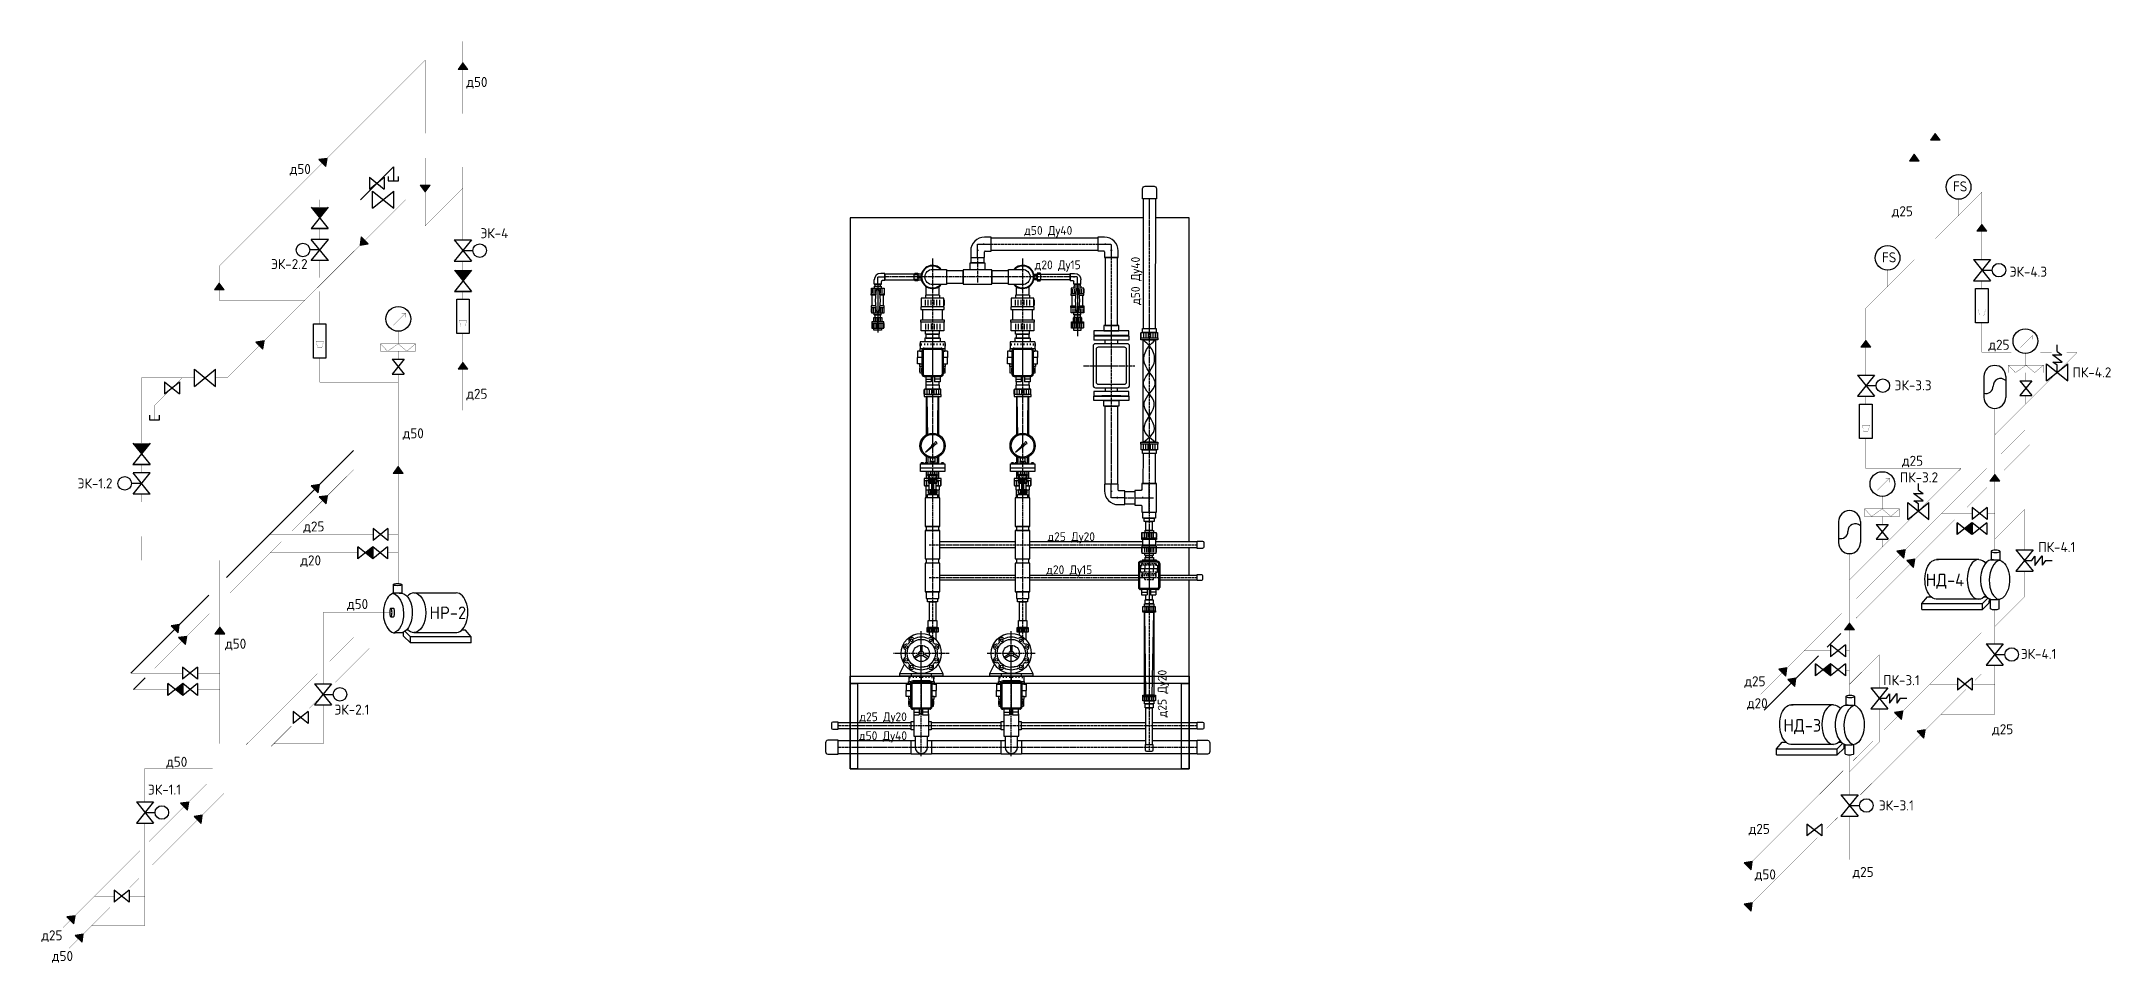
# Model space of a CAD drawing. Header units: millimetres. Extents: x -5247 to 64230, y -16204 to 29599.
# Drawn here: x 1400 to 9661, y 6044 to 9724 of the extents above; entities that cross this region are included whole.
import ezdxf

# ---------------------------------------------------------------- set-up
doc = ezdxf.new("R2010")
doc.units = ezdxf.units.MM
doc.set_wipeout_variables(frame=1)
doc.linetypes.add('MITTE', pattern=[2, 1.25, -0.25, 0.25, -0.25])
doc.linetypes.add('VERDECKT', pattern=[0.375, 0.25, -0.125])
for name, color, linetype in [('KÖRPERKANTE', 7, 'Continuous'), ('Mitte', 6, 'MITTE'), ('VERDECKT', 140, 'VERDECKT'), ('система', 1, 'Continuous')]:
    doc.layers.add(name, color=color, linetype=linetype)
doc.styles.add('гостб', font='', dxfattribs={"height": 2.5})
doc.styles.get('гостб').set_extended_font_data('GOST type B')

msp = doc.modelspace()

# ---------------------------------------------------------------- texts
at = {"layer": 'система', "color": 7, "style": 'гостб'}
for s, height, p in [('д50', 40, (3096.516, 9541.199)), ('д50', 40, (2391.367, 9193.585)), ('FS', 40, (9030.848, 9124.226)), ('д25', 40, (8786.949, 9025.049)), ('ЭК-4', 40, (3152.66, 8937.294)), ('д50 Ду40', 35, (5323.419, 8950.736)), ('ЭК-2.2', 40, (2316.719, 8813.964)), ('д20 Ду15', 35, (5365.307, 8813.339)), ('FS', 40, (8747.428, 8840.806)), ('ЭК-4.3', 40, (9257.625, 8783.615)), ('д25', 40, (9172.873, 8491.649)), ('ЭК-3.3', 40, (8798.221, 8329.857)), ('ПК-4.2', 40, (9508.313, 8381.324)), ('д25', 40, (3096.539, 8295.695)), ('д50', 40, (2842.419, 8138.033)), ('д25', 40, (8827.715, 8028.229)), ('ЭК-1.2', 40, (1544.822, 7937.98)), ('ПК-3.2', 40, (8818.814, 7962.105)), ('д25', 40, (2445.695, 7765.795)), ('д25 Ду20', 35, (5416.305, 7727.491)), ('ПК-4.1', 40, (9371.505, 7683.66)), ('д20', 40, (2433.914, 7630.216)), ('д20 Ду15', 35, (5411.447, 7595.509)), ('НД-4', 50, (8922.229, 7547.014)), ('д50', 40, (2620.183, 7455.777)), ('НР-2', 50, (2949.221, 7416.047)), ('д50', 40, (2133.573, 7297.5)), ('ЭК-4.1', 40, (9302.09, 7256.952)), ('д25', 40, (8198.665, 7147.462)), ('ПК-3.1', 40, (8752.489, 7151.775)), ('ЭК-2.1', 40, (2569.963, 7034.334)), ('д25 Ду20', 35, (4665.399, 7008.15)), ('д20', 40, (8209.045, 7059.863)), ('д50 Ду40', 35, (4663.727, 6932.586)), ('НД-3', 50, (8354.308, 6966.218)), ('д25', 40, (9187.594, 6955.877)), ('д50', 40, (1898.213, 6825.892)), ('ЭК-1.1', 40, (1825.365, 6714.84)), ('ЭК-3.1', 40, (8735.308, 6651.81)), ('д25', 40, (8215.939, 6557.836)), ('д50', 40, (8240.095, 6376.073)), ('д25', 40, (8630.179, 6385.674)), ('д25', 40, (1400, 6132.619)), ('д50', 40, (1442.182, 6050))]:
    msp.add_text(s, height=height, dxfattribs=at).set_placement(p)
for s, p in [('д50 Ду40', (5785.306, 8671.034)), ('д25 Ду20', (5891.775, 7023.478))]:
    msp.add_text(s, height=35, rotation=90, dxfattribs=at).set_placement(p)

# ---------------------------------------------------------------- blocks, each defined once
blk = doc.blocks.new('2WEG_15')
for p, q in [((-22.7, 91.5), (-22.7, 78.6)), ((-22.3, 75.4), (-6.1, 75.4)), ((-16, 78.6), (-16, 91.5)), ((-12.5, 102), (12.5, 102)), ((-12.5, 102), (-12.5, 94.7)), ((-9.6, 78.6), (-9.6, 91.5)), ((-8, 51), (-5, 90.2)), ((-5, 90.2), (5, 90.2)), ((-3.2, 90.2), (-3.2, 91.5)), ((3.2, 90.2), (3.2, 91.5)), ((5, 90.2), (8, 51)), ((6.1, 75.4), (22.3, 75.4)), ((9.6, 78.6), (9.6, 91.5)), ((12.5, 102), (12.5, 94.7)), ((16, 78.6), (16, 91.5)), ((22.7, 91.5), (22.7, 78.6)), ((-6.5, 31.9), (-23, 31.9)), ((-23, 31.9), (-23, 26.6)), ((-23, 26.6), (-22.3, 26.6)), ((-22.7, 10.5), (-22.7, 23.4)), ((-22.3, 26.6), (-6.1, 26.6)), ((-22.3, 26.6), (-22.3, 7.3)), ((-22.3, 7.3), (22.3, 7.3)), ((-19.3, 31.9), (-19.3, 70.1)), ((-16, 23.4), (-16, 10.5)), ((-12.5, 0), (-12.5, 7.3)), ((-12.5, 0), (12.5, 0)), ((-9.6, 23.4), (-9.6, 10.5)), ((-5, 11.8), (-8, 51)), ((-5, 11.8), (5, 11.8)), ((-3.2, 11.8), (-3.2, 10.5)), ((3.2, 11.8), (3.2, 10.5)), ((8, 51), (5, 11.8)), ((6.1, 26.6), (22.3, 26.6)), ((23, 31.9), (6.5, 31.9)), ((9.6, 23.4), (9.6, 10.5)), ((12.5, 0), (12.5, 7.3)), ((16, 23.4), (16, 10.5)), ((19.3, 70.1), (19.3, 31.9)), ((19.3, 70.1), (19.3, 67.7)), ((22.3, 7.3), (22.3, 26.6)), ((22.3, 26.6), (23, 26.6)), ((22.7, 10.5), (22.7, 23.4)), ((23, 26.6), (23, 31.9))]:
    blk.add_line(p, q)
at = {"color": 253, "linetype": 'MITTE', "ltscale": 5}
blk.add_line((0, 102), (0, 0), dxfattribs=at)
blk.add_lwpolyline([(-6.5, 70.1), (-23, 70.1), (-23, 75.4), (-22.3, 75.4), (-22.3, 94.7), (22.3, 94.7), (22.3, 75.4), (23, 75.4), (23, 70.1), (6.5, 70.1)])
blk = doc.blocks.new('VSCHR_15')
for p, q in [((-21.25, 20.5), (-21.25, 36.5)), ((20.85, 19.5), (-20.85, 19.5)), ((-15, 36.5), (-15, 20.5)), ((-14.65, 1), (-14.65, 13.5)), ((-9, 36.5), (-9, 20.5)), ((-9, 1), (-9, 13.5)), ((-3, 36.5), (-3, 20.5)), ((-3, 1), (-3, 13.5)), ((0, 36.5), (0, 20.5)), ((0, 36.5), (0, 20.5)), ((0, 36.5), (0, 20.5)), ((0, 36.5), (0, 20.5)), ((0, 36.5), (0, 20.5)), ((0, 36.5), (0, 20.5)), ((0, 36.5), (0, 20.5)), ((0, 36.5), (0, 20.5)), ((0, 36.5), (0, 20.5)), ((0, 36.5), (0, 20.5)), ((0, 36.5), (0, 20.5)), ((0, 36.5), (0, 20.5)), ((0, 1), (0, 13.5)), ((0, 1), (0, 13.5)), ((0, 1), (0, 13.5)), ((0, 1), (0, 13.5)), ((0, 1), (0, 13.5)), ((0, 1), (0, 13.5)), ((0, 1), (0, 13.5)), ((0, 1), (0, 13.5)), ((3, 36.5), (3, 20.5)), ((3, 1), (3, 13.5)), ((9, 36.5), (9, 20.5)), ((9, 1), (9, 13.5)), ((14.65, 1), (14.65, 13.5)), ((15, 36.5), (15, 20.5)), ((21.25, 20.5), (21.25, 36.5))]:
    blk.add_line(p, q)
at = {"color": 9}
for p, q in [((2, 29), (-2, 29)), ((2, 16), (-2, 16))]:
    blk.add_line(p, q, dxfattribs=at)
for points in [[(0, 14.5), (21.5, 14.5), (21.5, 19.5), (20.85, 19.5), (20.85, 37.5), (-20.85, 37.5), (-20.85, 19.5), (-21.5, 19.5), (-21.5, 14.5), (0, 14.5)], [(14.25, 14.5), (14.25, 0), (-14.25, 0), (-14.25, 14.5)], [(-13.75, 37.5), (-13.75, 45), (13.75, 45), (13.75, 37.5)]]:
    blk.add_lwpolyline(points)
blk = doc.blocks.new('90_DN32')
for p, q in [((-46, 23), (-19, 23)), ((-46, -23), (-28, -23)), ((-23, -46), (-23, -28)), ((23, -46), (23, -19))]:
    blk.add_line(p, q)
at = {"ltscale": 25}
for p, q in [((-46, 23), (-46, -23)), ((-21, 3), (-21, -3)), ((-23, -46), (23, -46)), ((-3, -21), (3, -21))]:
    blk.add_line(p, q, dxfattribs=at)
for centre, radius in [((-19, -19), 42), ((-28, -28), 5)]:
    blk.add_arc(centre, radius, 0, 90)
at = {"layer": 'Mitte', "color": 253, "ltscale": 0.3}
for p, q in [((-46, 0), (0, 0)), ((0, 0), (0, -46))]:
    blk.add_line(p, q, dxfattribs=at)
blk = doc.blocks.new('90_dn40')
at = {"ltscale": 25}
for p, q in [((-57, 29.2), (-57, -29.2)), ((-29.2, 29.2), (-57, 29.2)), ((-26, 3.2), (-26, -3.2)), ((-57, -29.2), (-32.2, -29.2)), ((-29.2, -32.3), (-29.2, -57)), ((-29.2, -57), (29.2, -57)), ((-3.2, -26), (3.2, -26)), ((29.2, -57), (29.2, -29.2))]:
    blk.add_line(p, q, dxfattribs=at)
blk.add_line((-29.2, -32.3), (-29.2, -32.2))
for centre, radius in [((-29.2, -29.2), 58.4), ((-32.2, -32.2), 3.04)]:
    blk.add_arc(centre, radius, 0, 90)
at = {"layer": 'Mitte', "color": 253, "ltscale": 0.5}
for p, q in [((-57, 0), (0, 0)), ((0, 0), (0, -57))]:
    blk.add_line(p, q, dxfattribs=at)
blk = doc.blocks.new('2weg_25')
at = {"ltscale": 25}
for p, q in [((-34, 41), (-34, 34)), ((-8, 41), (-34, 41)), ((-34, 34), (-33, 34)), ((-33, 118), (-33, 102)), ((-33, 98), (-8, 98)), ((-33, 34), (-8, 34)), ((-33, 34), (-33, 9)), ((-33, 14), (-33, 30)), ((-33, 9), (33, 9)), ((-29, 41), (-29, 91)), ((-21, 102), (-21, 118)), ((-21, 30), (-21, 14)), ((-20, 132), (20, 132)), ((-20, 132), (-20, 123)), ((-20, 0), (-20, 9)), ((-20, 0), (20, 0)), ((-12, 102), (-12, 118)), ((-12, 30), (-12, 14)), ((-10, 66), (-6, 117)), ((-6, 15), (-10, 66)), ((-6, 117), (6, 117)), ((-6, 15), (6, 15)), ((-4, 117), (-4, 118)), ((-4, 15), (-4, 14)), ((4, 117), (4, 118)), ((4, 15), (4, 14)), ((6, 117), (10, 66)), ((10, 66), (6, 15)), ((8, 98), (33, 98)), ((34, 41), (8, 41)), ((8, 34), (33, 34)), ((12, 102), (12, 118)), ((12, 30), (12, 14)), ((20, 132), (20, 123)), ((20, 0), (20, 9)), ((21, 102), (21, 118)), ((21, 30), (21, 14)), ((29, 91), (29, 41)), ((29, 91), (29, 88)), ((33, 118), (33, 102)), ((33, 9), (33, 34)), ((33, 34), (34, 34)), ((33, 14), (33, 30)), ((34, 34), (34, 41))]:
    blk.add_line(p, q, dxfattribs=at)
at = {"color": 253, "linetype": 'MITTE', "ltscale": 5}
blk.add_line((0, 132), (0, 0), dxfattribs=at)
at = {"ltscale": 25}
blk.add_lwpolyline([(-8, 91), (-34, 91), (-34, 98), (-33, 98), (-33, 123), (33, 123), (33, 98), (34, 98), (34, 91), (8, 91)], dxfattribs=at)
blk = doc.blocks.new('t__dn40')
at = {"layer": 'KÖRPERKANTE', "ltscale": 25}
for p, q in [((-26, 2.9), (-26, -2.8)), ((26, 2.7), (26, -2.8)), ((3.1, -26), (-2.7, -26))]:
    blk.add_line(p, q, dxfattribs=at)
at = {"layer": 'KÖRPERKANTE', "ltscale": 25, "flags": 128}
blk.add_lwpolyline([(-57, 29.2), (57, 29.2), (57, -29.2), (32.3, -29.2), (29.2, -32.2), (29.2, -57), (-29.2, -57), (-29.2, -32.3), (-32.2, -29.2), (-57, -29.2), (-57, 29.2)], dxfattribs=at)
at = {"layer": 'Mitte', "color": 253, "ltscale": 5}
for p, q in [((-57, 0), (57, 0)), ((0, -57), (0, 17.7))]:
    blk.add_line(p, q, dxfattribs=at)

# ---------------------------------------------------------------- hatches: boundary and pattern name
for color, points in [(30, [(3082.857, 9638.304), (3063.271, 9611.441), (3102.57, 9611.441)]), (1, [(2540.271, 9256.291), (2507.426, 9251.145), (2535.215, 9223.356)]), (1, [(2932.427, 9122.515), (2952.013, 9149.378), (2912.714, 9149.378)]), (1, [(2672.101, 8909.49), (2704.946, 8914.636), (2677.157, 8942.425)]), (1, [(2110.205, 8758.173), (2090.619, 8731.309), (2129.918, 8731.309)]), (1, [(2289.189, 8526.739), (2256.344, 8521.593), (2284.133, 8493.805)]), (1, [(2823.983, 8024.767), (2804.397, 7997.903), (2843.696, 7997.903)]), (24, [(2509.964, 7953.281), (2477.119, 7948.135), (2504.908, 7920.347)]), (24, [(8840.485, 7692.54), (8807.641, 7687.394), (8835.429, 7659.605)]), (24, [(1950.443, 7393.761), (1917.598, 7388.614), (1945.387, 7360.826)]), (1, [(2112.507, 7383.193), (2092.921, 7356.329), (2132.22, 7356.329)]), (24, [(8368.56, 7220.615), (8335.715, 7215.469), (8363.504, 7187.68)]), (150, [(8830.551, 7048.182), (8797.706, 7043.036), (8825.495, 7015.248)]), (150, [(1988.299, 6685.129), (1955.454, 6679.983), (1983.242, 6652.195)]), (1, [(2042.377, 6632.816), (2009.533, 6627.67), (2037.321, 6599.881)]), (150, [(8230.224, 6447.855), (8197.379, 6442.709), (8225.168, 6414.92)]), (150, [(1534.377, 6231.208), (1501.532, 6226.061), (1529.321, 6198.273)]), (1, [(1567.342, 6157.781), (1534.497, 6152.635), (1562.286, 6124.846)])]:
    msp.add_hatch(color=color).paths.add_polyline_path(points)
at = {"true_color": 0xee4f84}
for points in [[(8960.772, 9356.083), (8941.186, 9329.219), (8980.485, 9329.219)], [(8876.976, 9272.287), (8857.39, 9245.424), (8896.689, 9245.424)], [(9146.576, 8992.012), (9126.99, 8965.148), (9166.289, 8965.148)], [(8683.369, 8528.83), (8663.784, 8501.966), (8703.083, 8501.966)], [(9197.98, 7994.062), (9178.394, 7967.198), (9217.693, 7967.198)], [(8618.024, 7399.602), (8598.438, 7372.739), (8637.737, 7372.739)], [(8920.541, 6973.106), (8887.696, 6967.96), (8915.484, 6940.172)], [(8230.224, 6282.79), (8197.379, 6277.643), (8225.168, 6249.855)]]:
    msp.add_hatch(color=243, dxfattribs=at).paths.add_polyline_path(points)
at = {"true_color": 0x82c9fc}
msp.add_hatch(color=151, dxfattribs=at).paths.add_polyline_path([(3082.857, 8440.844), (3063.271, 8413.98), (3102.57, 8413.98)])
at = {"true_color": 0xd8a855}
for points in [[(2542.107, 7908.876), (2509.262, 7903.73), (2537.051, 7875.941)], [(8879.353, 7654.859), (8846.508, 7649.713), (8874.297, 7621.924)], [(1980.233, 7347.002), (1947.388, 7341.856), (1975.177, 7314.067)], [(8404.457, 7179.963), (8371.612, 7174.817), (8399.401, 7147.029)]]:
    msp.add_hatch(color=43, dxfattribs=at).paths.add_polyline_path(points)
at = {"layer": 'система'}
for points in [[(2545.234, 9061.1), (2477.032, 9061.1), (2511.133, 9018.694)], [(3116.958, 8809.621), (3048.756, 8809.621), (3082.857, 8767.214)], [(1833.758, 8118.373), (1765.555, 8118.373), (1799.656, 8075.966)], [(9106.991, 7753.137), (9106.991, 7800.879), (9077.306, 7777.008)], [(2722.693, 7656.578), (2722.693, 7704.319), (2693.008, 7680.448)], [(8542.32, 7188.811), (8542.32, 7236.552), (8512.635, 7212.681)], [(1964.125, 7111.135), (1964.125, 7158.877), (1934.441, 7135.006)]]:
    msp.add_hatch(color=7, dxfattribs=at).paths.add_polyline_path(points)

# ---------------------------------------------------------------- linework, layer by layer
at = {"color": 30}
for p, q in [((3102.565, 9611.441), (3063.264, 9611.441)), ((3082.857, 9638.304), (3063.282, 9611.455)), ((3102.56, 9611.455), (3082.857, 9638.304))]:
    msp.add_line(p, q, dxfattribs=at)
at = {"color": 243, "true_color": 0xee4f84}
for p, q in [((8960.772, 9356.083), (8941.197, 9329.234)), ((8980.474, 9329.234), (8960.772, 9356.083)), ((8876.976, 9272.287), (8857.401, 9245.438)), ((8896.679, 9245.438), (8876.976, 9272.287)), ((8980.479, 9329.219), (8941.179, 9329.219)), ((8896.684, 9245.424), (8857.383, 9245.424)), ((9166.284, 8965.148), (9126.983, 8965.148)), ((9146.576, 8992.012), (9127.001, 8965.163)), ((9166.279, 8965.163), (9146.576, 8992.012)), ((8683.369, 8528.83), (8663.794, 8501.98)), ((8703.072, 8501.98), (8683.369, 8528.83)), ((8703.077, 8501.966), (8663.776, 8501.966)), ((9217.687, 7967.198), (9178.387, 7967.198)), ((9197.98, 7994.062), (9178.405, 7967.213)), ((9217.683, 7967.213), (9197.98, 7994.062)), ((8637.732, 7372.739), (8598.431, 7372.739)), ((8618.024, 7399.602), (8598.449, 7372.753)), ((8637.727, 7372.753), (8618.024, 7399.602)), ((8915.48, 6940.176), (8887.691, 6967.965)), ((8920.541, 6973.106), (8887.714, 6967.963)), ((8915.487, 6940.189), (8920.541, 6973.106)), ((8230.224, 6282.79), (8197.397, 6277.646)), ((8225.17, 6249.873), (8230.224, 6282.79)), ((8225.164, 6249.859), (8197.374, 6277.649))]:
    msp.add_line(p, q, dxfattribs=at)
at = {"color": 1}
for p, q in [((2540.271, 9256.291), (2507.444, 9251.148)), ((2535.217, 9223.374), (2540.271, 9256.291)), ((2535.211, 9223.36), (2507.421, 9251.15)), ((2912.719, 9149.378), (2952.02, 9149.378)), ((2912.724, 9149.364), (2932.427, 9122.515)), ((2932.427, 9122.515), (2952.002, 9149.364)), ((2677.154, 8942.407), (2672.101, 8909.49)), ((2677.161, 8942.421), (2704.951, 8914.631)), ((2672.101, 8909.49), (2704.928, 8914.633)), ((2110.205, 8758.173), (2090.629, 8731.324)), ((2129.907, 8731.324), (2110.205, 8758.173)), ((2129.912, 8731.309), (2090.612, 8731.309)), ((2284.128, 8493.809), (2256.339, 8521.598)), ((2289.189, 8526.739), (2256.362, 8521.596)), ((2284.135, 8493.822), (2289.189, 8526.739)), ((2823.983, 8024.767), (2804.408, 7997.918)), ((2843.685, 7997.918), (2823.983, 8024.767)), ((2843.69, 7997.903), (2804.39, 7997.903)), ((2132.214, 7356.329), (2092.914, 7356.329)), ((2112.507, 7383.193), (2092.931, 7356.344)), ((2132.209, 7356.344), (2112.507, 7383.193)), ((2037.317, 6599.885), (2009.527, 6627.675)), ((2042.377, 6632.816), (2009.55, 6627.673)), ((2037.324, 6599.899), (2042.377, 6632.816)), ((1562.282, 6124.85), (1534.492, 6152.64)), ((1567.342, 6157.781), (1534.515, 6152.637)), ((1562.289, 6124.864), (1567.342, 6157.781))]:
    msp.add_line(p, q, dxfattribs=at)
at = {"ltscale": 25}
for p, q in [((4911.866, 8691.41), (4911.866, 8668.419)), ((4929.01, 8668.419), (4929.01, 8691.41)), ((4985.732, 8710.295), (4929.764, 8710.295)), ((4929.764, 8710.295), (4929.764, 8697.158)), ((4940.505, 8668.419), (4940.505, 8691.41)), ((4952, 8669.43), (4952, 8691.41)), ((4963.496, 8669.43), (4963.496, 8691.41)), ((4974.991, 8668.419), (4974.991, 8691.41)), ((4985.732, 8710.295), (4985.732, 8697.158)), ((4986.487, 8668.419), (4986.487, 8691.41)), ((5003.631, 8691.41), (5003.631, 8668.419)), ((5271.242, 8691.41), (5271.242, 8668.419)), ((5288.386, 8668.419), (5288.386, 8691.41)), ((5345.108, 8710.295), (5289.141, 8710.295)), ((5289.141, 8710.295), (5289.141, 8697.158)), ((5299.881, 8668.419), (5299.881, 8691.41)), ((5311.377, 8669.43), (5311.377, 8691.41)), ((5322.872, 8669.43), (5322.872, 8691.41)), ((5334.367, 8668.419), (5334.367, 8691.41)), ((5345.108, 8710.295), (5345.108, 8697.158)), ((5345.863, 8668.419), (5345.863, 8691.41)), ((5363.007, 8691.41), (5363.007, 8668.419)), ((4911.387, 8611.129), (4946.031, 8611.129)), ((4911.387, 8601.549), (4911.387, 8611.129)), ((4912.632, 8601.549), (4911.387, 8601.549)), ((4911.866, 8572.811), (4911.866, 8595.802)), ((4968.733, 8662.671), (4912.632, 8662.671)), ((4946.763, 8601.549), (4912.632, 8601.549)), ((4912.632, 8567.063), (4912.632, 8601.549)), ((4918.034, 8653.092), (4918.034, 8611.129)), ((4918.034, 8653.092), (4918.034, 8648.828)), ((4929.01, 8595.802), (4929.01, 8572.811)), ((4940.505, 8595.802), (4940.505, 8572.811)), ((4946.031, 8611.129), (5004.11, 8611.129)), ((5002.864, 8601.549), (4946.763, 8601.549)), ((4952, 8596.382), (4952, 8572.811)), ((4963.496, 8595.442), (4963.496, 8572.811)), ((5002.864, 8662.671), (4968.733, 8662.671)), ((4974.991, 8595.802), (4974.991, 8572.811)), ((4986.487, 8595.802), (4986.487, 8572.811)), ((4997.462, 8611.129), (4997.462, 8653.092)), ((5002.864, 8601.549), (5002.864, 8567.063)), ((5004.11, 8601.549), (5002.864, 8601.549)), ((5003.631, 8572.811), (5003.631, 8595.802)), ((5004.11, 8611.129), (5004.11, 8601.549)), ((5270.763, 8611.129), (5305.407, 8611.129)), ((5270.763, 8601.549), (5270.763, 8611.129)), ((5272.008, 8601.549), (5270.763, 8601.549)), ((5271.242, 8572.811), (5271.242, 8595.802)), ((5328.109, 8662.671), (5272.008, 8662.671)), ((5306.14, 8601.549), (5272.008, 8601.549)), ((5272.008, 8567.063), (5272.008, 8601.549)), ((5277.41, 8653.092), (5277.41, 8611.129)), ((5277.41, 8653.092), (5277.41, 8648.828)), ((5288.386, 8595.802), (5288.386, 8572.811)), ((5299.881, 8595.802), (5299.881, 8572.811)), ((5305.407, 8611.129), (5363.486, 8611.129)), ((5362.24, 8601.549), (5306.14, 8601.549)), ((5311.377, 8596.382), (5311.377, 8572.811)), ((5322.872, 8595.442), (5322.872, 8572.811)), ((5362.24, 8662.671), (5328.109, 8662.671)), ((5334.367, 8595.802), (5334.367, 8572.811)), ((5345.863, 8595.802), (5345.863, 8572.811)), ((5356.838, 8611.129), (5356.838, 8653.092)), ((5362.24, 8601.549), (5362.24, 8567.063)), ((5363.486, 8601.549), (5362.24, 8601.549)), ((5363.007, 8572.811), (5363.007, 8595.802)), ((5363.486, 8611.129), (5363.486, 8601.549)), ((5002.864, 8567.063), (4912.632, 8567.063)), ((4929.764, 8553.926), (4929.764, 8567.063)), ((4985.732, 8553.926), (4929.764, 8553.926)), ((4985.732, 8553.926), (4985.732, 8567.063)), ((5362.24, 8567.063), (5272.008, 8567.063)), ((5289.141, 8553.926), (5289.141, 8567.063)), ((5345.108, 8553.926), (5289.141, 8553.926)), ((5345.108, 8553.926), (5345.108, 8567.063)), ((5789.155, 8538.992), (5790.174, 8538.992)), ((5789.155, 8531.153), (5789.155, 8538.992)), ((5822.864, 8531.153), (5789.155, 8531.153)), ((5789.547, 8540.56), (5789.547, 8559.215)), ((5790.174, 8538.992), (5790.174, 8560.783)), ((5790.174, 8560.783), (5855.554, 8560.783)), ((5790.174, 8538.992), (5855.554, 8538.992)), ((5799.346, 8559.215), (5799.346, 8540.56)), ((5808.753, 8559.215), (5808.753, 8540.56)), ((5818.161, 8559.215), (5818.161, 8540.56)), ((5856.573, 8531.153), (5822.864, 8531.153)), ((5827.568, 8559.215), (5827.568, 8540.56)), ((5836.975, 8559.215), (5836.975, 8540.56)), ((5846.382, 8559.215), (5846.382, 8540.56)), ((5855.554, 8560.783), (5855.554, 8538.992)), ((5855.554, 8538.992), (5856.573, 8538.992)), ((5856.181, 8540.56), (5856.181, 8559.215)), ((5856.573, 8538.992), (5856.573, 8531.153)), ((4925.058, 8312.697), (4924.039, 8312.697)), ((4924.039, 8312.697), (4924.039, 8304.857)), ((4924.039, 8304.857), (4957.748, 8304.857)), ((4924.431, 8314.265), (4924.431, 8332.919)), ((4925.058, 8334.487), (4925.058, 8312.697)), ((4990.438, 8334.487), (4925.058, 8334.487)), ((4990.438, 8312.697), (4925.058, 8312.697)), ((4934.23, 8332.919), (4934.23, 8314.265)), ((4943.637, 8332.919), (4943.637, 8314.265)), ((4953.045, 8332.919), (4953.045, 8314.265)), ((4957.748, 8304.857), (4991.457, 8304.857)), ((4962.452, 8332.919), (4962.452, 8314.265)), ((4971.859, 8332.919), (4971.859, 8314.265)), ((4981.266, 8332.919), (4981.266, 8314.265)), ((4990.438, 8312.697), (4990.438, 8334.487)), ((4991.457, 8312.697), (4990.438, 8312.697)), ((4991.065, 8314.265), (4991.065, 8332.919)), ((4991.457, 8304.857), (4991.457, 8312.697)), ((5284.434, 8312.697), (5283.415, 8312.697)), ((5283.415, 8312.697), (5283.415, 8304.857)), ((5283.415, 8304.857), (5317.124, 8304.857)), ((5283.807, 8314.265), (5283.807, 8332.919)), ((5284.434, 8334.487), (5284.434, 8312.697)), ((5349.814, 8334.487), (5284.434, 8334.487)), ((5349.814, 8312.697), (5284.434, 8312.697)), ((5293.606, 8332.919), (5293.606, 8314.265)), ((5303.014, 8332.919), (5303.014, 8314.265)), ((5312.421, 8332.919), (5312.421, 8314.265)), ((5317.124, 8304.857), (5350.833, 8304.857)), ((5321.828, 8332.919), (5321.828, 8314.265)), ((5331.235, 8332.919), (5331.235, 8314.265)), ((5340.642, 8332.919), (5340.642, 8314.265)), ((5349.814, 8312.697), (5349.814, 8334.487)), ((5350.833, 8312.697), (5349.814, 8312.697)), ((5350.441, 8314.265), (5350.441, 8332.919)), ((5350.833, 8304.857), (5350.833, 8312.697)), ((5789.155, 8121.979), (5822.864, 8121.979)), ((5789.155, 8114.139), (5789.155, 8121.979)), ((5790.174, 8114.139), (5789.155, 8114.139)), ((5789.547, 8112.571), (5789.547, 8093.917)), ((5790.174, 8092.349), (5790.174, 8114.139)), ((5855.554, 8114.139), (5790.174, 8114.139)), ((5799.346, 8093.917), (5799.346, 8112.571)), ((5808.753, 8093.917), (5808.753, 8112.571)), ((5818.161, 8093.917), (5818.161, 8112.571)), ((5822.864, 8121.979), (5856.573, 8121.979)), ((5827.568, 8093.917), (5827.568, 8112.571)), ((5836.975, 8093.917), (5836.975, 8112.571)), ((5846.382, 8093.917), (5846.382, 8112.571)), ((5855.554, 8114.139), (5855.554, 8092.349)), ((5856.573, 8114.139), (5855.554, 8114.139)), ((5856.181, 8112.571), (5856.181, 8093.917)), ((5856.573, 8121.979), (5856.573, 8114.139)), ((5855.554, 8092.349), (5790.174, 8092.349)), ((4957.748, 7977.509), (4924.039, 7977.509)), ((4924.039, 7977.509), (4924.039, 7969.67)), ((4924.039, 7969.67), (4925.058, 7969.67)), ((4924.431, 7968.102), (4924.431, 7949.447)), ((4925.058, 7969.67), (4925.058, 7947.88)), ((4925.058, 7969.67), (4990.438, 7969.67)), ((4925.058, 7947.88), (4990.438, 7947.88)), ((4934.23, 7949.447), (4934.23, 7968.102)), ((4943.637, 7949.447), (4943.637, 7968.102)), ((4953.045, 7949.447), (4953.045, 7968.102)), ((4991.457, 7977.509), (4957.748, 7977.509)), ((4962.452, 7949.447), (4962.452, 7968.102)), ((4971.859, 7949.447), (4971.859, 7968.102)), ((4981.266, 7949.447), (4981.266, 7968.102)), ((4990.438, 7969.67), (4991.457, 7969.67)), ((4990.438, 7947.88), (4990.438, 7969.67)), ((4991.065, 7968.102), (4991.065, 7949.447)), ((4991.457, 7969.67), (4991.457, 7977.509)), ((5317.124, 7977.509), (5283.415, 7977.509)), ((5283.415, 7977.509), (5283.415, 7969.67)), ((5283.415, 7969.67), (5284.434, 7969.67)), ((5283.807, 7968.102), (5283.807, 7949.447)), ((5284.434, 7969.67), (5284.434, 7947.88)), ((5284.434, 7969.67), (5349.814, 7969.67)), ((5284.434, 7947.88), (5349.814, 7947.88)), ((5293.606, 7949.447), (5293.606, 7968.102)), ((5303.014, 7949.447), (5303.014, 7968.102)), ((5312.421, 7949.447), (5312.421, 7968.102)), ((5350.833, 7977.509), (5317.124, 7977.509)), ((5321.828, 7949.447), (5321.828, 7968.102)), ((5331.235, 7949.447), (5331.235, 7968.102)), ((5340.642, 7949.447), (5340.642, 7968.102)), ((5349.814, 7969.67), (5350.833, 7969.67)), ((5349.814, 7947.88), (5349.814, 7969.67)), ((5350.441, 7968.102), (5350.441, 7949.447)), ((5350.833, 7969.67), (5350.833, 7977.509)), ((5804.433, 7770.035), (5839.774, 7770.035)), ((5804.433, 7770.035), (5804.433, 7761.739)), ((5839.774, 7770.035), (5839.774, 7761.739)), ((5792.828, 7707.416), (5792.828, 7701.367)), ((5829.502, 7707.416), (5792.828, 7707.416)), ((5792.828, 7701.367), (5793.614, 7701.367)), ((5793.13, 7758.11), (5793.13, 7743.592)), ((5793.13, 7683.219), (5793.13, 7697.737)), ((5793.614, 7739.963), (5815.167, 7739.963)), ((5793.614, 7701.367), (5829.04, 7701.367)), ((5793.614, 7701.367), (5793.614, 7679.59)), ((5797.025, 7707.416), (5797.025, 7733.913)), ((5803.956, 7743.592), (5803.956, 7758.11)), ((5803.956, 7697.737), (5803.956, 7683.219)), ((5811.215, 7743.592), (5811.215, 7758.11)), ((5811.215, 7697.737), (5811.215, 7683.219)), ((5815.167, 7739.963), (5850.592, 7739.963)), ((5818.474, 7744.231), (5818.474, 7758.11)), ((5818.474, 7697.51), (5818.474, 7683.219)), ((5825.733, 7744.231), (5825.733, 7758.11)), ((5825.733, 7698.104), (5825.733, 7683.219)), ((5829.04, 7701.367), (5850.592, 7701.367)), ((5851.378, 7707.416), (5829.502, 7707.416)), ((5832.992, 7743.592), (5832.992, 7758.11)), ((5832.992, 7697.737), (5832.992, 7683.219)), ((5840.25, 7743.592), (5840.25, 7758.11)), ((5840.25, 7697.737), (5840.25, 7683.219)), ((5847.181, 7733.913), (5847.181, 7707.416)), ((5847.181, 7733.913), (5847.181, 7731.221)), ((5850.592, 7679.59), (5850.592, 7701.367)), ((5850.592, 7701.367), (5851.378, 7701.367)), ((5851.076, 7758.11), (5851.076, 7743.592)), ((5851.076, 7683.219), (5851.076, 7697.737)), ((5851.378, 7701.367), (5851.378, 7707.416)), ((5793.614, 7679.59), (5850.592, 7679.59)), ((5804.433, 7671.294), (5804.433, 7679.59)), ((5804.433, 7671.294), (5839.774, 7671.294)), ((5839.774, 7671.294), (5839.774, 7679.59)), ((5796.758, 7449.247), (5797.524, 7449.247)), ((5796.758, 7443.357), (5796.758, 7449.247)), ((5822.087, 7443.357), (5796.758, 7443.357)), ((5797.053, 7450.425), (5797.053, 7464.442)), ((5797.524, 7449.247), (5797.524, 7465.62)), ((5797.524, 7465.62), (5846.649, 7465.62)), ((5797.524, 7449.247), (5846.649, 7449.247)), ((5804.416, 7464.442), (5804.416, 7450.425)), ((5811.484, 7464.442), (5811.484, 7450.425)), ((5818.553, 7464.442), (5818.553, 7450.425)), ((5847.415, 7443.357), (5822.087, 7443.357)), ((5825.621, 7464.442), (5825.621, 7450.425)), ((5832.689, 7464.442), (5832.689, 7450.425)), ((5839.758, 7464.442), (5839.758, 7450.425)), ((5846.649, 7465.62), (5846.649, 7449.247)), ((5846.649, 7449.247), (5847.415, 7449.247)), ((5847.121, 7450.425), (5847.121, 7464.442)), ((5847.415, 7449.247), (5847.415, 7443.357)), ((5796.758, 7111.471), (5822.087, 7111.471)), ((5796.758, 7105.58), (5796.758, 7111.471)), ((5797.524, 7105.58), (5796.758, 7105.58)), ((5797.053, 7104.402), (5797.053, 7090.386)), ((5797.524, 7089.208), (5797.524, 7105.58)), ((5846.649, 7105.58), (5797.524, 7105.58)), ((5804.416, 7090.386), (5804.416, 7104.402)), ((5811.484, 7090.386), (5811.484, 7104.402)), ((5818.553, 7090.386), (5818.553, 7104.402)), ((5822.087, 7111.471), (5847.415, 7111.471)), ((5825.621, 7090.386), (5825.621, 7104.402)), ((5832.689, 7090.386), (5832.689, 7104.402)), ((5839.758, 7090.386), (5839.758, 7104.402)), ((5846.649, 7105.58), (5846.649, 7089.208)), ((5847.415, 7105.58), (5846.649, 7105.58)), ((5847.121, 7104.402), (5847.121, 7090.386)), ((5847.415, 7111.471), (5847.415, 7105.58)), ((5846.649, 7089.208), (5797.524, 7089.208))]:
    msp.add_line(p, q, dxfattribs=at)
at = {"color": 7}
for p, q in [((4907.443, 8517.079), (4907.443, 8506.357)), ((4931.815, 8537.784), (4983.682, 8537.784)), ((5008.053, 8517.079), (5008.053, 8506.357)), ((5266.82, 8517.079), (5266.82, 8506.357)), ((5291.191, 8537.784), (5343.058, 8537.784)), ((5367.429, 8517.079), (5367.429, 8506.357)), ((4915.18, 8489.218), (4915.18, 8393.734)), ((4924.048, 8493.652), (4991.448, 8493.652)), ((4995.882, 8489.218), (4995.882, 8393.734)), ((5274.556, 8489.218), (5274.556, 8393.734)), ((5283.424, 8493.652), (5350.824, 8493.652)), ((5355.258, 8489.218), (5355.258, 8393.734)), ((4924.048, 8389.3), (4991.448, 8389.3)), ((5283.424, 8389.3), (5350.824, 8389.3)), ((5783.969, 7638.219), (5783.969, 7542.736)), ((5855.803, 7642.654), (5788.403, 7642.654)), ((5793.638, 7649.54), (5793.638, 7643.473)), ((5836.778, 7661.256), (5807.428, 7661.256)), ((5850.093, 7653.106), (5850.093, 7643.473)), ((5850.569, 7649.54), (5850.569, 7643.473)), ((5864.672, 7638.219), (5864.672, 7542.736)), ((5855.803, 7538.302), (5788.403, 7538.302)), ((4862.281, 7187.787), (4862.281, 7177.065)), ((4938.52, 7208.492), (4886.652, 7208.492)), ((4962.891, 7187.787), (4962.891, 7177.065)), ((5221.657, 7187.787), (5221.657, 7177.065)), ((5297.896, 7208.492), (5246.028, 7208.492)), ((5322.267, 7187.787), (5322.267, 7177.065)), ((4874.452, 7159.926), (4874.452, 7064.442)), ((4946.286, 7164.36), (4878.886, 7164.36)), ((4955.154, 7159.926), (4955.154, 7064.442)), ((5233.828, 7159.926), (5233.828, 7064.442)), ((5305.662, 7164.36), (5238.262, 7164.36)), ((5314.53, 7159.926), (5314.53, 7064.442)), ((4946.286, 7060.008), (4878.886, 7060.008)), ((5305.662, 7060.008), (5238.262, 7060.008))]:
    msp.add_line(p, q, dxfattribs=at)
at = {"color": 7, "ltscale": 25}
for p, q in [((5007.213, 8523.381), (4908.284, 8523.381)), ((4988.429, 8537.784), (4927.067, 8537.784)), ((4927.067, 8537.784), (4927.067, 8523.381)), ((4988.429, 8537.784), (4988.429, 8523.381)), ((5366.589, 8523.381), (5267.66, 8523.381)), ((5347.805, 8537.784), (5286.443, 8537.784)), ((5286.443, 8537.784), (5286.443, 8523.381)), ((5347.805, 8537.784), (5347.805, 8523.381)), ((5794.113, 7653.106), (5850.093, 7653.106)), ((5804.742, 7661.256), (5839.464, 7661.256)), ((5804.742, 7661.256), (5804.742, 7653.106)), ((5839.464, 7661.256), (5839.464, 7653.106)), ((4863.122, 7194.089), (4962.05, 7194.089)), ((4881.905, 7208.492), (4943.267, 7208.492)), ((4881.905, 7208.492), (4881.905, 7194.089)), ((4943.267, 7208.492), (4943.267, 7194.089)), ((5222.498, 7194.089), (5321.427, 7194.089)), ((5241.281, 7208.492), (5302.643, 7208.492)), ((5241.281, 7208.492), (5241.281, 7194.089)), ((5302.643, 7208.492), (5302.643, 7194.089))]:
    msp.add_line(p, q, dxfattribs=at)
at = {"color": 0}
for p, q in [((4908.284, 8523.381), (4908.284, 8495.944)), ((5267.66, 8523.381), (5267.66, 8495.944)), ((4907.956, 8485.441), (4898.101, 8485.441)), ((4915.18, 8460.502), (4898.101, 8460.502)), ((4907.956, 8435.563), (4898.101, 8435.563)), ((4906.918, 8495.944), (4906.918, 8485.441)), ((4906.918, 8425.06), (4906.918, 8435.563)), ((4918.269, 8495.944), (4908.284, 8495.944)), ((5007.213, 8495.944), (4997.228, 8495.944)), ((5017.395, 8485.441), (5000.317, 8485.441)), ((5017.395, 8460.502), (5000.317, 8460.502)), ((5000.317, 8435.563), (5017.395, 8435.563)), ((5008.578, 8485.441), (5008.578, 8495.944)), ((5008.578, 8435.563), (5008.578, 8425.06)), ((5267.332, 8485.441), (5257.477, 8485.441)), ((5274.556, 8460.502), (5257.477, 8460.502)), ((5267.332, 8435.563), (5257.477, 8435.563)), ((5266.294, 8495.944), (5266.294, 8485.441)), ((5266.294, 8425.06), (5266.294, 8435.563)), ((5277.645, 8495.944), (5267.66, 8495.944)), ((5366.589, 8495.944), (5356.604, 8495.944)), ((5376.772, 8485.441), (5359.693, 8485.441)), ((5376.772, 8460.502), (5359.693, 8460.502)), ((5359.693, 8435.563), (5376.772, 8435.563)), ((5367.954, 8485.441), (5367.954, 8495.944)), ((5367.954, 8435.563), (5367.954, 8425.06)), ((4907.443, 8403.925), (4907.443, 8418.758)), ((4908.284, 8397.623), (4908.284, 8425.06)), ((4913.636, 8418.758), (4913.636, 8403.925)), ((5001.86, 8418.758), (5001.86, 8403.925)), ((5007.213, 8425.06), (5007.213, 8397.623)), ((5008.053, 8403.925), (5008.053, 8418.758)), ((5266.82, 8403.925), (5266.82, 8418.758)), ((5267.66, 8397.623), (5267.66, 8425.06)), ((5273.012, 8418.758), (5273.012, 8403.925)), ((5361.236, 8418.758), (5361.236, 8403.925)), ((5366.589, 8425.06), (5366.589, 8397.623)), ((5367.429, 8403.925), (5367.429, 8418.758)), ((4962.05, 7194.089), (4962.05, 7166.652)), ((5321.427, 7194.089), (5321.427, 7166.652)), ((4852.939, 7156.149), (4870.018, 7156.149)), ((4852.939, 7131.21), (4870.018, 7131.21)), ((4870.018, 7106.271), (4852.939, 7106.271)), ((4861.756, 7156.149), (4861.756, 7166.652)), ((4861.756, 7106.271), (4861.756, 7095.768)), ((4863.122, 7166.652), (4873.107, 7166.652)), ((4952.065, 7166.652), (4962.05, 7166.652)), ((4955.154, 7131.21), (4972.233, 7131.21)), ((4962.379, 7156.149), (4972.233, 7156.149)), ((4962.379, 7106.271), (4972.233, 7106.271)), ((4963.416, 7166.652), (4963.416, 7156.149)), ((4963.416, 7095.768), (4963.416, 7106.271)), ((5212.315, 7156.149), (5229.394, 7156.149)), ((5212.315, 7131.21), (5229.394, 7131.21)), ((5229.394, 7106.271), (5212.315, 7106.271)), ((5221.132, 7156.149), (5221.132, 7166.652)), ((5221.132, 7106.271), (5221.132, 7095.768)), ((5222.498, 7166.652), (5232.483, 7166.652)), ((5311.441, 7166.652), (5321.427, 7166.652)), ((5314.53, 7131.21), (5331.609, 7131.21)), ((5321.755, 7156.149), (5331.609, 7156.149)), ((5321.755, 7106.271), (5331.609, 7106.271)), ((5322.792, 7166.652), (5322.792, 7156.149)), ((5322.792, 7095.768), (5322.792, 7106.271)), ((4862.281, 7074.633), (4862.281, 7089.466)), ((4863.122, 7095.768), (4863.122, 7068.331)), ((4868.474, 7089.466), (4868.474, 7074.633)), ((4956.698, 7089.466), (4956.698, 7074.633)), ((4962.05, 7068.331), (4962.05, 7095.768)), ((4962.891, 7074.633), (4962.891, 7089.466)), ((5221.657, 7074.633), (5221.657, 7089.466)), ((5222.498, 7095.768), (5222.498, 7068.331)), ((5227.85, 7089.466), (5227.85, 7074.633)), ((5316.074, 7089.466), (5316.074, 7074.633)), ((5321.427, 7068.331), (5321.427, 7095.768)), ((5322.267, 7074.633), (5322.267, 7089.466))]:
    msp.add_line(p, q, dxfattribs=at)
at = {"color": 7, "linetype": 'MITTE'}
for p, q in [((4957.748, 8535.766), (4957.748, 8362.389)), ((5317.124, 8535.766), (5317.124, 8362.389)), ((4929.052, 8373.781), (4951.223, 8373.781)), ((4986.444, 8373.781), (4964.273, 8373.781)), ((5288.428, 8373.781), (5310.599, 8373.781)), ((5345.82, 8373.781), (5323.649, 8373.781)), ((5822.103, 7684.768), (5822.103, 7511.391)), ((5793.407, 7522.782), (5815.578, 7522.782)), ((5850.799, 7522.782), (5828.628, 7522.782)), ((4912.586, 7206.474), (4912.586, 7033.097)), ((5271.962, 7206.474), (5271.962, 7033.097)), ((4883.89, 7044.488), (4906.061, 7044.488)), ((4941.282, 7044.488), (4919.111, 7044.488)), ((5243.266, 7044.488), (5265.437, 7044.488)), ((5300.658, 7044.488), (5278.487, 7044.488))]:
    msp.add_line(p, q, dxfattribs=at)
at = {"color": 0, "ltscale": 25}
for p, q in [((5007.213, 8523.381), (5007.213, 8495.944)), ((5366.589, 8523.381), (5366.589, 8495.944)), ((4863.122, 7194.089), (4863.122, 7166.652)), ((5222.498, 7194.089), (5222.498, 7166.652))]:
    msp.add_line(p, q, dxfattribs=at)
for p, q in [((5601.152, 8547.621), (5741.396, 8547.621)), ((5601.152, 8547.621), (5601.152, 8530.548)), ((5741.396, 8530.548), (5601.152, 8530.548)), ((5633.942, 8547.621), (5633.942, 8549.749)), ((5633.942, 8549.749), (5708.704, 8549.749)), ((5708.704, 8547.621), (5633.942, 8547.621)), ((5646.274, 8515.737), (5646.274, 8530.548)), ((5696.274, 8530.548), (5696.274, 8515.737)), ((5708.704, 8549.749), (5708.704, 8547.621)), ((5741.396, 8547.621), (5741.396, 8530.548)), ((5848.044, 8531.153), (5797.684, 8531.153)), ((4952.487, 8363.276), (4930.316, 8363.276)), ((4987.708, 8363.276), (4965.537, 8363.276)), ((5311.863, 8363.276), (5289.692, 8363.276)), ((5347.084, 8363.276), (5324.913, 8363.276)), ((4932.568, 8304.857), (4982.928, 8304.857)), ((5291.944, 8304.857), (5342.304, 8304.857)), ((5741.396, 8325.047), (5601.152, 8325.047)), ((5601.152, 8325.047), (5601.152, 8307.974)), ((5601.152, 8307.974), (5741.396, 8307.974)), ((5633.942, 8307.974), (5633.942, 8305.846)), ((5708.704, 8307.974), (5633.942, 8307.974)), ((5633.942, 8305.846), (5708.704, 8305.846)), ((5646.274, 8339.858), (5646.274, 8325.047)), ((5696.274, 8325.047), (5696.274, 8339.858)), ((5708.704, 8305.846), (5708.704, 8307.974)), ((5741.396, 8307.974), (5741.396, 8325.047)), ((5797.684, 8121.979), (5848.044, 8121.979)), ((4982.928, 7977.509), (4932.568, 7977.509)), ((5342.304, 7977.509), (5291.944, 7977.509)), ((5792.144, 7512.277), (5814.315, 7512.277)), ((5841.007, 7443.357), (5803.167, 7443.357)), ((5827.364, 7512.277), (5849.535, 7512.277)), ((5803.167, 7111.471), (5841.007, 7111.471)), ((4882.626, 7033.984), (4904.797, 7033.984)), ((4917.847, 7033.984), (4940.018, 7033.984)), ((5242.003, 7033.984), (5264.174, 7033.984)), ((5277.223, 7033.984), (5299.394, 7033.984))]:
    msp.add_line(p, q)
at = {"color": 151, "true_color": 0x82c9fc}
for p, q in [((3082.857, 8440.844), (3063.282, 8413.995)), ((3102.56, 8413.995), (3082.857, 8440.844)), ((3102.565, 8413.98), (3063.264, 8413.98))]:
    msp.add_line(p, q, dxfattribs=at)
at = {"color": 24}
for p, q in [((2504.904, 7920.351), (2477.114, 7948.14)), ((2509.964, 7953.281), (2477.137, 7948.138)), ((2504.911, 7920.364), (2509.964, 7953.281)), ((8835.425, 7659.609), (8807.635, 7687.399)), ((8840.485, 7692.54), (8807.658, 7687.397)), ((8835.432, 7659.623), (8840.485, 7692.54)), ((1945.383, 7360.83), (1917.593, 7388.62)), ((1950.443, 7393.761), (1917.616, 7388.617)), ((1945.39, 7360.844), (1950.443, 7393.761)), ((8363.5, 7187.684), (8335.71, 7215.474)), ((8368.56, 7220.615), (8335.733, 7215.471)), ((8363.507, 7187.698), (8368.56, 7220.615))]:
    msp.add_line(p, q, dxfattribs=at)
at = {"color": 43, "true_color": 0xd8a855}
for p, q in [((2537.047, 7875.945), (2509.257, 7903.735)), ((2542.107, 7908.876), (2509.28, 7903.733)), ((2537.054, 7875.959), (2542.107, 7908.876)), ((8874.292, 7621.929), (8846.503, 7649.718)), ((8879.353, 7654.859), (8846.526, 7649.716)), ((8874.299, 7621.942), (8879.353, 7654.859)), ((1975.173, 7314.071), (1947.383, 7341.861)), ((1980.233, 7347.002), (1947.406, 7341.859)), ((1975.18, 7314.085), (1980.233, 7347.002)), ((8399.397, 7147.033), (8371.607, 7174.822)), ((8404.457, 7179.963), (8371.63, 7174.82)), ((8399.403, 7147.046), (8404.457, 7179.963))]:
    msp.add_line(p, q, dxfattribs=at)
at = {"linetype": 'MITTE', "ltscale": 5}
msp.add_line((5822.103, 7770.035), (5822.103, 7671.294), dxfattribs=at)
at = {"color": 253}
for p, q in [((5788.351, 7617.526), (5855.855, 7617.526)), ((5793.341, 7631.638), (5793.341, 7637.581)), ((5793.341, 7603.413), (5793.341, 7597.47)), ((5794.113, 7637.581), (5794.113, 7643.473)), ((5850.279, 7631.638), (5855.855, 7631.638)), ((5850.279, 7603.413), (5855.855, 7603.413)), ((5850.866, 7637.581), (5850.866, 7631.638)), ((5850.866, 7597.47), (5850.866, 7603.413)), ((5793.638, 7585.511), (5793.638, 7593.904)), ((5794.113, 7597.47), (5794.113, 7581.945)), ((5850.093, 7581.945), (5850.093, 7597.47)), ((5850.569, 7585.511), (5850.569, 7593.904))]:
    msp.add_line(p, q, dxfattribs=at)
at = {"color": 137}
for p, q in [((8906.806, 7478.239), (8929.546, 7504.171)), ((8929.546, 7504.171), (8944.322, 7504.171)), ((9156.366, 7504.171), (9165.154, 7504.171)), ((2865.655, 7371.347), (2856.867, 7371.347)), ((3092.474, 7371.347), (3077.698, 7371.347)), ((3115.214, 7345.415), (3092.474, 7371.347)), ((8326.85, 6898.283), (8349.59, 6924.215)), ((8349.59, 6924.215), (8364.366, 6924.215)), ((8576.41, 6924.215), (8585.198, 6924.215))]:
    msp.add_line(p, q, dxfattribs=at)
at = {"color": 5, "ltscale": 25}
for p, q in [((4935.841, 7382.455), (4957.799, 7382.455)), ((4935.841, 7377.348), (4935.841, 7382.455)), ((4936.504, 7377.348), (4935.841, 7377.348)), ((4936.096, 7376.327), (4936.096, 7364.175)), ((4936.504, 7363.154), (4936.504, 7377.348)), ((4979.094, 7377.348), (4936.504, 7377.348)), ((4979.094, 7363.154), (4936.504, 7363.154)), ((4942.479, 7364.175), (4942.479, 7376.327)), ((4948.607, 7364.175), (4948.607, 7376.327)), ((4954.735, 7364.175), (4954.735, 7376.327)), ((4957.799, 7382.455), (4979.758, 7382.455)), ((4960.863, 7364.175), (4960.863, 7376.327)), ((4966.991, 7364.175), (4966.991, 7376.327)), ((4973.119, 7364.175), (4973.119, 7376.327)), ((4979.094, 7377.348), (4979.094, 7363.154)), ((4979.758, 7377.348), (4979.094, 7377.348)), ((4979.502, 7376.327), (4979.502, 7364.175)), ((4979.758, 7382.455), (4979.758, 7377.348)), ((5295.217, 7382.455), (5317.175, 7382.455)), ((5295.217, 7377.348), (5295.217, 7382.455)), ((5295.881, 7377.348), (5295.217, 7377.348)), ((5295.472, 7376.327), (5295.472, 7364.175)), ((5295.881, 7363.154), (5295.881, 7377.348)), ((5338.47, 7377.348), (5295.881, 7377.348)), ((5338.47, 7363.154), (5295.881, 7363.154)), ((5301.855, 7364.175), (5301.855, 7376.327)), ((5307.983, 7364.175), (5307.983, 7376.327)), ((5314.111, 7364.175), (5314.111, 7376.327)), ((5317.175, 7382.455), (5339.134, 7382.455)), ((5320.239, 7364.175), (5320.239, 7376.327)), ((5326.367, 7364.175), (5326.367, 7376.327)), ((5332.495, 7364.175), (5332.495, 7376.327)), ((5338.47, 7377.348), (5338.47, 7363.154)), ((5339.134, 7377.348), (5338.47, 7377.348)), ((5338.878, 7376.327), (5338.878, 7364.175)), ((5339.134, 7382.455), (5339.134, 7377.348))]:
    msp.add_line(p, q, dxfattribs=at)
at = {"color": 5}
for p, q in [((4941.396, 7382.455), (4974.202, 7382.455)), ((5300.772, 7382.455), (5333.578, 7382.455))]:
    msp.add_line(p, q, dxfattribs=at)
at = {"color": 150}
for p, q in [((8825.491, 7015.252), (8797.701, 7043.041)), ((8830.551, 7048.182), (8797.724, 7043.039)), ((8825.498, 7015.265), (8830.551, 7048.182)), ((1983.238, 6652.199), (1955.449, 6679.988)), ((1988.299, 6685.129), (1955.472, 6679.986)), ((1983.245, 6652.212), (1988.299, 6685.129)), ((8230.224, 6447.855), (8197.397, 6442.712)), ((8225.17, 6414.938), (8230.224, 6447.855)), ((8225.164, 6414.924), (8197.374, 6442.714)), ((1529.317, 6198.277), (1501.527, 6226.067)), ((1534.377, 6231.208), (1501.55, 6226.064)), ((1529.323, 6198.291), (1534.377, 6231.208))]:
    msp.add_line(p, q, dxfattribs=at)
at = {"color": 30, "const_width": 1}
for points in [[(3082.857, 9723.033), (3082.857, 9435.215)], [(3082.857, 9222.204), (3082.857, 9137.425)]]:
    msp.add_lwpolyline(points, dxfattribs=at)
at = {"color": 1, "const_width": 1}
for points in [[(2452.732, 8690.202), (2110.205, 8690.202), (2110.205, 8826.144), (2932.427, 9648.366), (2932.427, 9356.743)], [(2932.427, 9258.034), (2932.427, 8986.995), (3082.857, 9137.425)], [(2095.589, 8379.654), (2142.184, 8379.654), (2853.66, 9091.13)], [(2511.133, 9061.332), (2511.133, 9091.13)], [(2511.133, 9091.13), (2722.251, 9091.13)], [(2807.065, 9091.13), (2853.66, 9091.13)], [(2511.133, 8932.668), (2511.133, 8976.287)], [(2511.133, 8779.607), (2511.133, 8847.855)], [(2511.133, 8595.094), (2511.133, 8725.222)], [(2823.983, 8362.046), (2511.133, 8362.046), (2511.133, 8457.888)], [(1799.656, 8119.043), (1799.656, 8379.654)], [(1799.656, 8379.654), (2010.775, 8379.654)], [(1851.204, 8212.005), (1851.204, 8268.817), (1962.04, 8379.654)], [(2823.983, 8362.046), (2823.983, 7553.523)], [(1799.656, 8000.286), (1799.656, 8033.559)], [(1799.656, 7957.446), (1799.656, 7958.312)], [(1799.656, 7883.618), (1799.656, 7915.472)], [(2112.507, 7650.57), (1799.656, 7650.57), (1799.656, 7746.412)], [(2112.507, 6917.7), (2112.507, 7650.57)], [(2524.43, 7442.412), (2524.43, 7157.724)], [(2524.43, 7442.412), (2795.026, 7442.412)], [(2573.263, 7163.621), (2709.408, 7299.766)], [(2524.43, 7115.319), (2524.43, 7115.316)], [(2469.301, 7059.659), (2501.644, 7092.002)], [(2524.43, 7072.911), (2524.43, 6917.327)], [(2317.07, 6907.428), (2397.72, 6988.078)], [(2327.646, 6918.003), (2524.43, 6917.327)], [(1812.953, 6685.706), (1812.953, 6819.57)], [(1812.953, 6819.57), (2083.55, 6819.57)], [(1843.633, 6433.991), (2129.677, 6720.035)], [(1812.953, 6642.864), (1812.953, 6643.733)], [(1812.953, 6191.011), (1812.953, 6600.892)], [(1752.895, 6343.252), (1790.256, 6380.614)], [(1510.009, 6100.367), (1673.67, 6264.028)], [(1812.953, 6191.011), (1600.653, 6191.011)]]:
    msp.add_lwpolyline(points, dxfattribs=at)
at = {"color": 243, "true_color": 0xee4f84, "const_width": 1}
for points in [[(8960.829, 8935.7), (8960.829, 9329.219)], [(8877.033, 8851.904), (8877.033, 9245.424)], [(8960.829, 8935.7), (9146.633, 9121.504)], [(9146.633, 8852.2), (9146.633, 9121.504)], [(8683.427, 8658.298), (8877.033, 8851.904)], [(9146.633, 8736.693), (9146.633, 8767.386)], [(8683.427, 8390.692), (8683.427, 8658.298)], [(9146.633, 8480.88), (9146.633, 8599.487)], [(9264.367, 8480.88), (9146.633, 8480.88)], [(9198.037, 8152.188), (9526.73, 8480.88)], [(9425.508, 8480.88), (9379.363, 8480.88)], [(9526.73, 8480.88), (9484.838, 8480.88)], [(8683.427, 8347.851), (8683.427, 8348.72)], [(8683.427, 8274.023), (8683.427, 8305.878)], [(9063.523, 8017.674), (8683.427, 8017.674), (8683.427, 8136.817)], [(9198.037, 8152.188), (9198.037, 7691.144)], [(8618.081, 7111.188), (8618.081, 7572.232), (9063.523, 8017.674)], [(9316.926, 7692.424), (9316.926, 7854.034), (9198.037, 7735.146)], [(9198.037, 7385.746), (9316.926, 7504.634), (9316.926, 7607.61)], [(9198.037, 7452.723), (9198.037, 7316.978)], [(8736.97, 7141.785), (8736.97, 7274.078), (8618.081, 7155.19)], [(9198.037, 7274.571), (9198.037, 7274.571)], [(9118.993, 7171.478), (9144.575, 7197.06)], [(9198.037, 7232.165), (9198.037, 7035.029)], [(8661.72, 6714.205), (9083.281, 7135.766)], [(8618.081, 6805.79), (8736.97, 6924.679), (8736.97, 7056.972)], [(8736.97, 7099.368), (8736.97, 7099.39)], [(9198.037, 7035.029), (8982.544, 7035.029)], [(8618.081, 6713.588), (8618.081, 6872.768)], [(8526.851, 6579.336), (8570.809, 6623.294)], [(8618.081, 6671.181), (8618.081, 6671.182)], [(8618.081, 6455.074), (8618.081, 6628.775)], [(8211.269, 6263.754), (8489.422, 6541.907)], [(8618.081, 6455.074), (8402.589, 6455.074)]]:
    msp.add_lwpolyline(points, dxfattribs=at)
at = {"color": 1}
msp.add_lwpolyline([(2673.516, 9091.13), (2805.193, 9222.807), (2805.193, 9165.995)], dxfattribs=at)
for points in [[(2785.003, 9183.865), (2785.003, 9165.995), (2825.383, 9165.995), (2825.383, 9183.865)], [(5798.613, 9093.969), (5797.864, 8576.479), (5847.864, 8576.479), (5848.613, 9093.969)], [(5798.503, 9018.419), (4628.793, 9018.419), (4628.793, 6818.419), (5981.817, 6818.419), (5981.817, 7571.812)], [(5981.817, 7725.387), (5981.817, 9018.419), (5848.503, 9018.419)], [(4885.345, 8793.63), (4767.252, 8793.63), (4767.252, 8771.073), (4885.325, 8771.073)], [(4912.886, 8793.63), (4899.149, 8793.63)], [(4911.778, 8777.199), (4899.149, 8777.199), (4899.149, 8787.505), (4911.778, 8787.505)], [(4899.149, 8771.073), (4912.886, 8771.073)], [(5361.987, 8793.63), (5375.724, 8793.63)], [(5375.724, 8771.073), (5361.987, 8771.073)], [(5363.095, 8777.199), (5375.724, 8777.199), (5375.724, 8787.505), (5363.095, 8787.505)], [(5389.528, 8793.63), (5507.62, 8793.63), (5507.62, 8771.073), (5389.547, 8771.073)], [(4982.748, 8743.431), (4982.748, 8710.295), (4932.748, 8710.295), (4932.748, 8743.431)], [(5342.124, 8743.431), (5342.124, 8710.295), (5292.124, 8710.295), (5292.124, 8743.431)], [(4982.748, 8363.276), (4982.748, 8350.183), (4932.748, 8350.183), (4932.748, 8363.276)], [(5342.124, 8363.276), (5342.124, 8350.183), (5292.124, 8350.183), (5292.124, 8363.276)], [(4978.809, 8304.857), (4974.603, 7977.509), (4940.894, 7977.509), (4935.856, 8304.857)], [(5338.185, 8304.857), (5333.979, 7977.509), (5300.27, 7977.509), (5295.232, 8304.857)], [(1831.014, 8229.876), (1831.014, 8212.005), (1871.393, 8212.005), (1871.393, 8229.876)], [(4932.748, 7900.216), (4932.748, 7932.183), (4982.748, 7932.183), (4982.748, 7900.216)], [(5292.124, 7900.216), (5292.124, 7932.183), (5342.124, 7932.183), (5342.124, 7900.216)], [(5725.014, 7925.559), (5765.103, 7925.559), (5765.103, 7875.559), (5725.014, 7875.559)], [(5847.103, 7843.559), (5847.103, 7818.717), (5797.103, 7818.717), (5797.103, 7843.559)], [(4986.948, 7725.387), (5287.924, 7725.387)], [(5287.924, 7700.387), (4986.948, 7700.387)], [(5346.324, 7725.387), (5797.025, 7725.387)], [(5793.614, 7700.387), (5346.324, 7700.387)], [(5847.181, 7725.387), (6013.621, 7725.387)], [(6013.621, 7700.387), (5850.592, 7700.387)], [(5981.817, 7591.812), (5981.817, 7700.387)], [(4932.748, 7655.949), (4932.748, 7638.812)], [(4982.748, 7638.812), (4982.748, 7655.949)], [(5292.124, 7655.949), (5292.124, 7638.812)], [(5342.124, 7638.812), (5342.124, 7655.949)], [(4986.948, 7591.812), (5287.924, 7591.812)], [(5287.924, 7571.812), (4986.948, 7571.812)], [(5346.324, 7591.812), (5779.535, 7591.812)], [(5779.535, 7571.812), (5346.324, 7571.812)], [(5864.672, 7591.812), (6013.621, 7591.812)], [(6013.621, 7571.812), (5864.672, 7571.812)], [(4945.248, 7409.891), (4945.248, 7484.42), (4970.248, 7484.42), (4970.248, 7409.86)], [(5304.624, 7409.891), (5304.624, 7484.42), (5329.624, 7484.42), (5329.624, 7409.86)], [(5834.587, 7492.914), (5809.587, 7492.914), (5809.594, 7512.277)], [(5834.594, 7512.277), (5834.587, 7492.914)], [(4945.248, 7351.711), (4945.248, 7363.154)], [(4970.248, 7363.154), (4970.248, 7334.136)], [(5304.624, 7351.711), (5304.624, 7363.154)], [(5329.624, 7363.154), (5329.624, 7334.136)], [(4909.091, 7311.126), (4909.091, 7287.936)], [(4916.081, 7287.936), (4916.081, 7311.126)], [(5268.467, 7311.126), (5268.467, 7287.936)], [(5275.457, 7287.936), (5275.457, 7311.126)], [(4937.586, 7208.492), (4937.586, 7224.992), (4887.586, 7224.992), (4887.586, 7208.492)], [(5296.962, 7208.492), (5296.962, 7224.992), (5246.962, 7224.992), (5246.962, 7208.492)], [(4882.617, 7037.62), (4882.28, 7037.62), (4882.28, 6947.62), (4942.28, 6947.62), (4942.28, 7037.62), (4940.018, 7037.625)], [(4917.847, 7037.675), (4904.797, 7037.704)], [(5241.993, 7037.62), (5241.656, 7037.62), (5241.656, 6947.62), (5301.656, 6947.62), (5301.656, 7037.62), (5299.394, 7037.625)], [(5277.223, 7037.675), (5264.174, 7037.704)], [(5809.571, 6914.533), (5809.587, 7061.914), (5834.587, 7061.914), (5834.571, 6914.533)], [(4581.115, 7002.695), (4871.848, 7002.695)], [(4871.848, 6977.695), (4581.115, 6977.695)], [(4882.28, 6974.04), (4871.848, 6974.04), (4871.848, 7006.351), (4882.28, 7006.351)], [(4887.586, 6947.62), (4887.586, 6904.266)], [(4937.586, 6904.266), (4937.586, 6947.62)], [(4942.28, 7006.351), (4951.49, 7006.351), (4951.49, 6974.04), (4942.28, 6974.04)], [(4951.49, 7002.695), (5091.669, 7002.695)], [(5091.669, 6977.695), (4951.49, 6977.695)], [(4972.259, 7002.695), (5231.224, 7002.695)], [(5231.224, 6977.695), (4972.259, 6977.695)], [(5241.656, 6974.04), (5231.224, 6974.04), (5231.224, 7006.351), (5241.656, 7006.351)], [(5246.962, 6947.62), (5246.962, 6904.266)], [(5296.962, 6904.266), (5296.962, 6947.62)], [(5301.656, 7006.351), (5310.866, 7006.351), (5310.866, 6974.04), (5301.656, 6974.04)], [(5310.866, 7002.695), (5809.58, 7002.695)], [(5809.578, 6977.695), (5310.866, 6977.695)], [(6013.621, 6977.695), (5834.578, 6977.695)], [(5834.58, 7002.695), (6013.621, 7002.695)], [(4871.75, 6929.266), (4581.115, 6929.266)], [(4581.115, 6879.266), (4871.75, 6879.266)], [(4937.586, 6931.59), (4953.422, 6931.59), (4953.422, 6876.942), (4871.75, 6876.942), (4871.75, 6931.59), (4887.586, 6931.59)], [(5118.441, 6929.266), (4953.422, 6929.266)], [(4953.422, 6879.266), (5118.441, 6879.266)], [(5231.127, 6929.266), (5031.669, 6929.266)], [(5031.669, 6879.266), (5231.127, 6879.266)], [(5296.962, 6931.59), (5312.798, 6931.59), (5312.798, 6876.942), (5231.127, 6876.942), (5231.127, 6931.59), (5246.962, 6931.59)], [(5809.573, 6929.266), (5312.798, 6929.266)], [(5312.798, 6879.266), (6013.621, 6879.266)], [(6013.621, 6929.266), (5834.573, 6929.266)]]:
    msp.add_lwpolyline(points)
at = {"color": 151, "true_color": 0x82c9fc, "const_width": 1}
for points in [[(3082.857, 9137.425), (3082.857, 8930.188)], [(3082.857, 8888.214), (3082.857, 8887.349)], [(3082.857, 8845.375), (3082.857, 8767.214)], [(3082.857, 8724.808), (3082.857, 8693.708)], [(3082.857, 8556.502), (3082.857, 8249.99)]]:
    msp.add_lwpolyline(points, dxfattribs=at)
at = {"color": 5}
for points in [[(5796.39, 9093.969), (5796.39, 9135.421, -0.41421356), (5805.808, 9144.839), (5841.667, 9144.839, -0.41421356), (5851.084, 9135.421), (5851.084, 9093.969)], [(6013.621, 7727.468), (6035.629, 7727.468, -0.41421356), (6040.629, 7722.468), (6040.629, 7703.43, -0.41421356), (6035.629, 7698.43), (6013.621, 7698.43)], [(6013.621, 7593.533), (6031.388, 7593.533, -0.41421356), (6035.424, 7589.497), (6035.424, 7574.128, -0.41421356), (6031.388, 7570.092), (6013.621, 7570.092)], [(4581.115, 7004.714), (4559.107, 7004.714, 0.41421356), (4554.107, 6999.714), (4554.107, 6980.676, 0.41421356), (4559.107, 6975.676), (4581.115, 6975.676)], [(6013.621, 7004.714), (6035.629, 7004.714, -0.41421356), (6040.629, 6999.714), (6040.629, 6980.676, -0.41421356), (6035.629, 6975.676), (6013.621, 6975.676)], [(4581.115, 6931.613), (4539.662, 6931.613, 0.41421356), (4530.244, 6922.195), (4530.244, 6886.336, 0.41421356), (4539.662, 6876.919), (4581.115, 6876.919)], [(5836.606, 6914.533), (5836.606, 6892.525, -0.41421356), (5831.606, 6887.525), (5812.568, 6887.525, -0.41421356), (5807.568, 6892.525), (5807.568, 6914.533)], [(6013.621, 6931.613), (6055.074, 6931.613, -0.41421356), (6064.492, 6922.195), (6064.492, 6886.336, -0.41421356), (6055.074, 6876.919), (6013.621, 6876.919)]]:
    msp.add_lwpolyline(points, format="xyb", close=True, dxfattribs=at)
for points, const_width in [([(9052.056, 9092.891), (9052.056, 9026.927)], 1), ([(8768.636, 8809.471), (8768.636, 8743.507)], 1), ([(2805.177, 8589.567), (2853.608, 8637.998), (2853.608, 8621.844)], 1), ([(2837.852, 8637.998), (2853.608, 8637.998), (2805.177, 8589.567)], 1), ([(3068.425, 8610.155), (3098.492, 8610.155), (3090.875, 8584.916), (3074.839, 8584.916), (3068.425, 8610.155)], 0.631), ([(9131.686, 8653.139), (9161.753, 8653.139), (9154.137, 8627.9), (9138.1, 8627.9), (9131.686, 8653.139)], 0.631), ([(2496.701, 8524.925), (2526.767, 8524.925), (2519.151, 8499.686), (2503.115, 8499.686), (2496.701, 8524.925)], 0.631), ([(2754.204, 8515.655), (2782.304, 8485.602), (2823.983, 8515.655), (2858.902, 8485.602), (2893.762, 8515.655)], 1), ([(2823.983, 8515.655), (2823.983, 8565.626)], 1), ([(9300.336, 8500.813), (9348.767, 8549.244), (9348.767, 8533.09)], 1), ([(9333.01, 8549.244), (9348.767, 8549.244), (9300.336, 8500.813)], 1), ([(2823.983, 8453.509), (2823.983, 8485.602)], 1), ([(9252.619, 8430.157), (9280.719, 8400.105), (9322.398, 8430.157), (9357.316, 8400.105), (9392.177, 8430.157)], 1), ([(9322.398, 8430.157), (9322.398, 8476.906)], 1), ([(2823.983, 8362.046), (2823.983, 8394.139)], 1), ([(9322.398, 8368.011), (9322.398, 8400.105)], 1), ([(9322.398, 8276.548), (9322.398, 8308.642)], 1), ([(8668.994, 8190.47), (8699.061, 8190.47), (8691.445, 8165.231), (8675.408, 8165.231), (8668.994, 8190.47)], 0.631), ([(8729.487, 7929.964), (8777.918, 7978.395), (8777.918, 7962.242)], 1), ([(8762.161, 7978.395), (8777.918, 7978.395), (8729.487, 7929.964)], 1), ([(8678.513, 7856.052), (8706.613, 7826), (8748.293, 7856.052), (8783.211, 7826), (8818.072, 7856.052)], 1), ([(8748.293, 7856.052), (8748.293, 7906.023)], 1), ([(8748.293, 7793.906), (8748.293, 7826)], 1), ([(8748.293, 7702.443), (8748.293, 7734.537)], 1)]:
    msp.add_lwpolyline(points, dxfattribs=dict(const_width=const_width))
for points in [[(5191.127, 8938.6), (5617.582, 8938.695), (5617.582, 8888.695), (5191.127, 8888.6)], [(5108.236, 8839.352), (5166.636, 8839.352), (5166.636, 8811.552), (5108.236, 8811.552)], [(5162.436, 8859.909), (5162.436, 8839.352), (5112.436, 8839.352), (5112.436, 8859.909)], [(5696.274, 8860.003), (5646.274, 8860.003), (5646.384, 8588.79), (5696.384, 8588.79)], [(4884.748, 8791.73), (4886.754, 8798.119), (4899.149, 8798.119), (4899.149, 8766.585), (4887.101, 8766.585), (4884.748, 8772.534)], [(4884.748, 8791.73), (4899.149, 8791.73), (4899.149, 8772.534), (4884.748, 8772.534)], [(5080.436, 8807.352), (5013.762, 8807.352), (5013.762, 8757.352), (5080.436, 8757.352)], [(5080.436, 8753.152), (5194.436, 8753.152), (5194.436, 8811.552), (5080.436, 8811.552)], [(5261.111, 8807.352), (5194.436, 8807.352), (5194.436, 8757.352), (5261.111, 8757.352)], [(5390.125, 8791.73), (5388.118, 8798.119), (5375.724, 8798.119), (5375.724, 8766.585), (5387.772, 8766.585), (5390.125, 8772.534)], [(5390.125, 8791.73), (5375.724, 8791.73), (5375.724, 8772.534), (5390.125, 8772.534)], [(3057.899, 8693.708), (3107.815, 8693.708), (3107.815, 8556.502), (3057.899, 8556.502)], [(4750.226, 8754.048), (4727.669, 8754.048), (4727.669, 8745.701), (4750.226, 8745.701)], [(5524.646, 8754.048), (5547.203, 8754.048), (5547.203, 8745.701), (5524.646, 8745.701)], [(9121.16, 8736.693), (9171.077, 8736.693), (9171.077, 8599.487), (9121.16, 8599.487)], [(2486.174, 8595.094), (2536.091, 8595.094), (2536.091, 8457.888), (2486.174, 8457.888)], [(4750.226, 8630.661), (4727.669, 8630.661), (4727.675, 8620.169), (4750.232, 8620.169)], [(5524.646, 8630.661), (5547.203, 8630.661), (5547.198, 8620.169), (5524.641, 8620.169)], [(4932.748, 8553.926), (4982.748, 8553.926), (4982.748, 8537.784), (4932.748, 8537.784)], [(5292.124, 8553.926), (5342.124, 8553.926), (5342.124, 8537.784), (5292.124, 8537.784)], [(5601.201, 8549.749), (5741.445, 8549.749), (5741.445, 8566.822), (5601.201, 8566.822)], [(5641.546, 8566.822), (5701.222, 8566.822), (5701.222, 8588.79), (5641.546, 8588.79)], [(5850.261, 8560.771), (5795.468, 8560.795), (5795.468, 8576.491), (5850.261, 8576.467)], [(5797.864, 8121.979), (5797.864, 8531.153), (5847.864, 8531.153), (5847.864, 8121.979)], [(4930.541, 8334.487), (4984.956, 8334.487), (4984.956, 8350.183), (4930.541, 8350.183)], [(5289.917, 8334.487), (5344.332, 8334.487), (5344.332, 8350.183), (5289.917, 8350.183)], [(4932.748, 8304.857), (4932.748, 7977.509), (4982.748, 7977.509), (4982.748, 8304.857)], [(5292.124, 8304.857), (5292.124, 7977.509), (5342.124, 7977.509), (5342.124, 8304.857)], [(5601.122, 8305.846), (5741.366, 8305.846), (5741.366, 8288.773), (5601.122, 8288.773)], [(5641.467, 8288.773), (5701.143, 8288.773), (5701.143, 8266.805), (5641.467, 8266.805)], [(5646.306, 8266.805), (5696.306, 8266.805), (5696.274, 7954.25), (5646.274, 7954.25)], [(8658.468, 8274.023), (8708.385, 8274.023), (8708.385, 8136.817), (8658.468, 8136.817)], [(5795.657, 8092.349), (5850.072, 8092.349), (5850.072, 8076.653), (5795.657, 8076.653)], [(5847.864, 8076.653), (5797.864, 8076.653), (5797.103, 7957.559), (5847.103, 7957.559)], [(4985.145, 7947.891), (4930.352, 7947.868), (4930.352, 7932.172), (4985.145, 7932.195)], [(5344.521, 7947.891), (5289.728, 7947.868), (5289.728, 7932.172), (5344.521, 7932.195)], [(5287.924, 7900.216), (5287.924, 7786.216), (5346.324, 7786.216), (5346.324, 7900.216)], [(4928.548, 7769.949), (4928.548, 7655.949), (4986.948, 7655.949), (4986.948, 7769.949)], [(4932.748, 7769.949), (4982.748, 7769.949), (4982.748, 7786.216), (4932.748, 7786.216)], [(5287.924, 7769.949), (5287.924, 7655.949), (5346.324, 7655.949), (5346.324, 7769.949)], [(5292.124, 7769.949), (5342.124, 7769.949), (5342.124, 7786.216), (5292.124, 7786.216)], [(5809.605, 7805.463), (5834.601, 7805.463), (5834.601, 7770.035), (5809.605, 7770.035)], [(4928.548, 7638.812), (4928.548, 7524.812), (4986.948, 7524.812), (4986.948, 7638.812)], [(5287.924, 7638.812), (5287.924, 7524.812), (5346.324, 7524.812), (5346.324, 7638.812)], [(5809.605, 7671.294), (5834.601, 7671.294), (5834.601, 7661.256), (5809.605, 7661.256)], [(4932.748, 7497.674), (4982.748, 7497.674), (4982.748, 7524.812), (4932.748, 7524.812)], [(5292.124, 7497.674), (5342.124, 7497.674), (5342.124, 7524.812), (5292.124, 7524.812)], [(5803.167, 7443.357), (5841.007, 7443.357), (5841.007, 7111.471), (5803.167, 7111.471)], [(5841, 7465.62), (5803.174, 7465.62), (5803.174, 7477.414), (5841, 7477.414)], [(5839.972, 7443.357), (5833.529, 7111.471), (5808.529, 7111.471), (5804.419, 7443.357)], [(5803.174, 7089.208), (5841, 7089.208), (5841, 7077.414), (5803.174, 7077.414)]]:
    msp.add_lwpolyline(points, close=True)
for points in [[(4957.748, 8751.925, -1), (4957.748, 8812.779), (5013.762, 8812.779), (5013.762, 8751.925)], [(5317.124, 8812.779, -1), (5317.124, 8751.925), (5261.111, 8751.925), (5261.111, 8812.779)], [(5598.522, 8505.737), (5598.522, 8349.858, 0.41421356), (5608.522, 8339.858), (5734.025, 8339.858, 0.41421356), (5744.025, 8349.858), (5744.025, 8505.737, 0.41421356), (5734.025, 8515.737), (5608.522, 8515.737, 0.41421356)], [(5610.358, 8493.057), (5610.358, 8362.538, 0.41421356), (5618.731, 8354.165), (5723.816, 8354.165, 0.41421356), (5732.189, 8362.538), (5732.189, 8493.057, 0.41421356), (5723.816, 8501.43), (5618.731, 8501.43, 0.41421356)]]:
    msp.add_lwpolyline(points, format="xyb", close=True)
at = {"ltscale": 25}
for points in [[(4969.465, 8653.092), (5004.11, 8653.092), (5004.11, 8662.671), (5002.864, 8662.671), (5002.864, 8697.158), (4912.632, 8697.158), (4912.632, 8662.671), (4911.387, 8662.671), (4911.387, 8653.092), (4969.465, 8653.092)], [(5328.842, 8653.092), (5363.486, 8653.092), (5363.486, 8662.671), (5362.24, 8662.671), (5362.24, 8697.158), (5272.008, 8697.158), (5272.008, 8662.671), (5270.763, 8662.671), (5270.763, 8653.092), (5328.842, 8653.092)], [(5814.704, 7733.913), (5792.828, 7733.913), (5792.828, 7739.963), (5793.614, 7739.963), (5793.614, 7761.739), (5850.592, 7761.739), (5850.592, 7739.963), (5851.378, 7739.963), (5851.378, 7733.913), (5814.704, 7733.913)]]:
    msp.add_lwpolyline(points, dxfattribs=at)
at = {"const_width": 1}
for points in [[(2754.204, 8515.655), (2893.762, 8515.655), (2893.762, 8485.602), (2754.204, 8485.602)], [(9252.619, 8430.157), (9392.177, 8430.157), (9392.177, 8400.105), (9252.619, 8400.105)], [(8678.513, 7856.052), (8818.072, 7856.052), (8818.072, 7826), (8678.513, 7826)]]:
    msp.add_lwpolyline(points, close=True, dxfattribs=at)
at = {"color": 0, "const_width": 0.656}
for points in [[(9198.037, 8152.188), (9198.037, 8257.59)], [(8618.081, 7572.232), (8618.081, 7677.634)]]:
    msp.add_lwpolyline(points, dxfattribs=at)
at = {"color": 24, "const_width": 1}
for points in [[(9319.647, 8171.621), (9223.405, 8075.379)], [(9166.159, 8018.134), (8645.232, 7497.206)], [(9107.878, 7837.304), (8985.33, 7837.304)], [(9198.037, 7837.304), (9167.247, 7837.304)], [(2723.947, 7753.562), (2310.326, 7753.562)], [(2823.983, 7753.562), (2783.316, 7753.562)], [(8586.609, 7438.583), (8263.826, 7115.8)], [(8542.32, 7289.23), (8437.256, 7289.23)], [(8618.081, 7289.23), (8601.69, 7289.23)], [(1963.626, 7200.035), (1756.799, 7200.035)], [(2112.507, 7200.035), (2022.996, 7200.035)]]:
    msp.add_lwpolyline(points, dxfattribs=at)
at = {"color": 43, "true_color": 0xd8a855, "const_width": 1}
for points in [[(9337.21, 8112.636), (9235.361, 8010.786)], [(2646.073, 8012.761), (2400.231, 7766.919)], [(9166.662, 7942.088), (9087.441, 7862.867)], [(9037.667, 7813.092), (8644.436, 7419.862)], [(9047.621, 7777.008), (9001.582, 7777.008)], [(9198.037, 7777.008), (9166.953, 7777.008)], [(2357.802, 7724.49), (2153.314, 7520.002)], [(2663.323, 7680.448), (2313.76, 7680.448)], [(2823.983, 7680.448), (2782.062, 7680.448)], [(2070.294, 7436.982), (1852.262, 7218.95)], [(8482.95, 7212.45), (8437.095, 7212.521)], [(8618.081, 7212.242), (8601.69, 7212.267)], [(1904.756, 7135.006), (1768.318, 7135.006)], [(2112.507, 7135.006), (2023.495, 7135.006)]]:
    msp.add_lwpolyline(points, dxfattribs=at)
at = {"color": 24}
for points in [[(2646.073, 8089.309), (2138.628, 7581.864)], [(2067.818, 7511.054), (1756.799, 7200.035)]]:
    msp.add_lwpolyline(points, dxfattribs=at)
at = {"color": 5}
for points in [[(5802.103, 7818.717), (5842.103, 7818.717), (5842.103, 7805.463), (5802.103, 7805.463)], [(4937.748, 7497.674), (4977.748, 7497.674), (4977.748, 7484.42), (4937.748, 7484.42)], [(5297.124, 7497.674), (5337.124, 7497.674), (5337.124, 7484.42), (5297.124, 7484.42)], [(5806.087, 7492.914), (5838.087, 7492.914), (5838.087, 7477.414), (5806.087, 7477.414)], [(4940.779, 7409.897), (4974.819, 7409.855), (4974.819, 7382.434), (4940.779, 7382.476)], [(5300.155, 7409.897), (5334.195, 7409.855), (5334.195, 7382.434), (5300.155, 7382.476)], [(5806.087, 7077.414), (5838.087, 7077.414), (5838.087, 7061.914), (5806.087, 7061.914)]]:
    msp.add_lwpolyline(points, close=True, dxfattribs=at)
at = {"color": 43, "true_color": 0xd8a855}
for points in [[(8583.558, 7358.984), (8528.537, 7303.963)], [(8493.836, 7269.262), (8277.168, 7052.593)], [(1814.519, 7181.207), (1768.318, 7135.006)]]:
    msp.add_lwpolyline(points, dxfattribs=at)
at = {"color": 150, "const_width": 1}
for points in [[(8755.869, 6973.42), (9144.575, 7362.125)], [(2550.116, 7246.866), (2646.073, 7342.823)], [(2217.537, 6914.286), (2500.948, 7197.698)], [(9048.932, 7155.9), (8938.35, 7155.9)], [(9198.037, 7155.9), (9108.302, 7155.9)], [(2405.009, 7023.358), (2326.608, 7023.358), (2229.414, 6926.164)], [(2524.43, 7023.358), (2464.379, 7023.358)], [(8633.101, 6850.651), (8711.554, 6929.104)], [(8211.269, 6428.819), (8592.698, 6810.248)], [(1830.055, 6526.805), (2060.76, 6757.51)], [(8448.008, 6573.428), (8355.878, 6573.428)], [(8618.081, 6573.428), (8507.377, 6573.428)], [(1486.581, 6183.331), (1794.569, 6491.319)], [(1691.017, 6309.365), (1612.615, 6309.365), (1515.422, 6212.172)], [(1812.953, 6309.365), (1750.386, 6309.365)]]:
    msp.add_lwpolyline(points, dxfattribs=at)
at = {"color": 54}
for points in [[(4629.182, 7187.963), (5981.817, 7187.963), (5981.817, 7158.244), (4629.182, 7158.244)], [(4658.512, 7158.244), (4658.512, 6818.419), (4628.793, 6818.419), (4628.793, 7158.244)], [(5981.817, 7158.244), (5981.817, 6818.419), (5952.098, 6818.419), (5952.098, 7158.244)]]:
    msp.add_lwpolyline(points, close=True, dxfattribs=at)
for centre, radius in [((9053.638, 9142.22), 49.354), ((8770.218, 8858.8), 49.354), ((2825.087, 8614.968), 49.354), ((9320.245, 8526.214), 49.354), ((8749.397, 7955.365), 49.354), ((4853.055, 7304.442), 5.486), ((4874.232, 7330.993), 5.486), ((4950.94, 7330.993), 5.486), ((4972.117, 7304.442), 5.486), ((5212.431, 7304.442), 5.486), ((5233.608, 7330.993), 5.486), ((5310.316, 7330.993), 5.486), ((5331.493, 7304.442), 5.486)]:
    msp.add_circle(centre, radius)
for centre, radius, start, end in [((4957.748, 8782.352), 46.258, 41.1292046, 318.8707954), ((4957.748, 8782.352), 43.783, 44.0226864, 315.9773136), ((5317.124, 8782.352), 46.258, 221.1292046, 138.8707954), ((5317.124, 8782.352), 43.783, 224.0226864, 135.9773136), ((4853.055, 7304.442), 11.189, 61.6541242, 251.5497064), ((4912.586, 7278.683), 64.865, 136.1443171, 146.7063331), ((4874.232, 7330.993), 11.189, 31.3009438, 221.196526), ((4912.586, 7278.683), 64.865, 63.6468325, 116.3531527), ((4950.94, 7330.993), 11.189, 318.8034592, 148.6990414), ((4912.586, 7278.683), 64.865, 33.2936669, 43.8556681), ((4972.117, 7304.442), 11.189, 288.4502936, 118.3458758), ((5212.431, 7304.442), 11.189, 61.6541242, 251.5497064), ((5271.962, 7278.683), 64.865, 136.1443171, 146.7063331), ((5233.608, 7330.993), 11.189, 31.3009438, 221.196526), ((5271.962, 7278.683), 64.865, 63.6468325, 116.3531527), ((5310.316, 7330.993), 11.189, 318.8034592, 148.6990414), ((5271.962, 7278.683), 64.865, 33.2936669, 43.8556681), ((5331.493, 7304.442), 11.189, 288.4502936, 118.3458758)]:
    msp.add_arc(centre, radius, start, end)
at = {"color": 7}
for centre, radius, start, end in [((4924.048, 8489.218), 8.868, 90, 180), ((4924.048, 8489.218), 4.434, 90, 180), ((4991.448, 8489.218), 8.868, 0, 90), ((4991.448, 8489.218), 4.434, 0, 90), ((5283.424, 8489.218), 8.868, 90, 180), ((5283.424, 8489.218), 4.434, 90, 180), ((5350.824, 8489.218), 8.868, 0, 90), ((5350.824, 8489.218), 4.434, 0, 90), ((4924.048, 8393.734), 8.868, 180, 270), ((4924.048, 8393.734), 4.434, 180, 270), ((4991.448, 8393.734), 4.434, 270, 0), ((4991.448, 8393.734), 8.868, 270, 0), ((5283.424, 8393.734), 8.868, 180, 270), ((5283.424, 8393.734), 4.434, 180, 270), ((5350.824, 8393.734), 4.434, 270, 0), ((5350.824, 8393.734), 8.868, 270, 0), ((5788.403, 7638.219), 8.868, 90, 180), ((5788.403, 7638.219), 4.434, 90, 180), ((5855.803, 7638.219), 8.868, 0, 90), ((5855.803, 7638.219), 4.434, 0, 90), ((5788.403, 7542.736), 8.868, 180, 270), ((5788.403, 7542.736), 4.434, 180, 270), ((5855.803, 7542.736), 8.868, 270, 0), ((5855.803, 7542.736), 4.434, 270, 0), ((4878.886, 7159.926), 8.868, 90, 180), ((4878.886, 7159.926), 4.434, 90, 180), ((4946.286, 7159.926), 8.868, 0, 90), ((4946.286, 7159.926), 4.434, 0, 90), ((5238.262, 7159.926), 8.868, 90, 180), ((5238.262, 7159.926), 4.434, 90, 180), ((5305.662, 7159.926), 8.868, 0, 90), ((5305.662, 7159.926), 4.434, 0, 90), ((4878.886, 7064.442), 8.868, 180, 270), ((4878.886, 7064.442), 4.434, 180, 270), ((4946.286, 7064.442), 8.868, 270, 0), ((4946.286, 7064.442), 4.434, 270, 0), ((5238.262, 7064.442), 8.868, 180, 270), ((5238.262, 7064.442), 4.434, 180, 270), ((5305.662, 7064.442), 8.868, 270, 0), ((5305.662, 7064.442), 4.434, 270, 0)]:
    msp.add_arc(centre, radius, start, end, dxfattribs=at)
for centre in [(4912.586, 6904.266), (5271.962, 6904.266)]:
    msp.add_ellipse(centre, major_axis=(-25, 0), ratio=1, start_param=0, end_param=3.14159265)
for points in [[(5847.864, 8121.979), (5801.974, 8176.005), (5842.84, 8281.254), (5799.576, 8353.228), (5841.793, 8437.755), (5834.008, 8492.568), (5797.864, 8531.153)], [(5797.864, 8121.979), (5843.754, 8176.005), (5802.888, 8281.254), (5846.152, 8353.228), (5803.935, 8437.755), (5811.72, 8492.568), (5847.864, 8531.153)]]:
    msp.add_spline(points, degree=3)
at = {"layer": 'KÖRPERKANTE', "color": 7}
for p, q in [((4913.636, 8509.172), (4913.636, 8517.079)), ((4926.24, 8510.295), (4926.24, 8517.079)), ((4938.843, 8510.295), (4938.843, 8517.079)), ((4951.446, 8510.295), (4951.446, 8517.079)), ((4951.446, 8514.674), (4951.446, 8517.079)), ((4964.05, 8510.295), (4964.05, 8517.079)), ((4964.05, 8514.674), (4964.05, 8517.079)), ((4976.653, 8510.295), (4976.653, 8517.079)), ((4989.257, 8510.295), (4989.257, 8517.079)), ((5001.86, 8509.172), (5001.86, 8517.079)), ((5273.012, 8509.172), (5273.012, 8517.079)), ((5285.616, 8510.295), (5285.616, 8517.079)), ((5298.219, 8510.295), (5298.219, 8517.079)), ((5310.823, 8510.295), (5310.823, 8517.079)), ((5310.823, 8514.674), (5310.823, 8517.079)), ((5323.426, 8510.295), (5323.426, 8517.079)), ((5323.426, 8514.674), (5323.426, 8517.079)), ((5336.029, 8510.295), (5336.029, 8517.079)), ((5348.633, 8510.295), (5348.633, 8517.079)), ((5361.236, 8509.172), (5361.236, 8517.079)), ((4919.614, 8489.218), (4919.614, 8393.734)), ((4924.048, 8498.086), (4991.448, 8498.086)), ((5000.317, 8489.218), (5000.317, 8393.734)), ((5278.99, 8489.218), (5278.99, 8393.734)), ((5283.424, 8498.086), (5350.824, 8498.086)), ((5359.693, 8489.218), (5359.693, 8393.734)), ((4924.048, 8384.866), (4991.448, 8384.866)), ((4930.316, 8384.866), (4930.316, 8363.276)), ((4952.487, 8384.866), (4952.487, 8363.276)), ((4965.537, 8384.866), (4965.537, 8363.276)), ((4987.708, 8384.866), (4987.708, 8363.276)), ((5283.424, 8384.866), (5350.824, 8384.866)), ((5289.692, 8384.866), (5289.692, 8363.276)), ((5311.863, 8384.866), (5311.863, 8363.276)), ((5324.913, 8384.866), (5324.913, 8363.276)), ((5347.084, 8384.866), (5347.084, 8363.276)), ((5779.535, 7638.219), (5779.535, 7542.736)), ((5855.803, 7647.088), (5788.403, 7647.088)), ((5797.142, 7645.066), (5797.142, 7649.54)), ((5804.274, 7645.701), (5804.274, 7649.54)), ((5811.406, 7645.701), (5811.406, 7649.54)), ((5818.537, 7645.701), (5818.537, 7649.54)), ((5818.537, 7648.179), (5818.537, 7649.54)), ((5825.669, 7645.701), (5825.669, 7649.54)), ((5825.669, 7648.179), (5825.669, 7649.54)), ((5832.801, 7645.701), (5832.801, 7649.54)), ((5839.933, 7645.701), (5839.933, 7649.54)), ((5847.064, 7645.066), (5847.064, 7649.54)), ((5860.237, 7638.219), (5860.237, 7542.736)), ((5855.803, 7533.868), (5788.403, 7533.868)), ((5792.144, 7533.868), (5792.144, 7512.277)), ((5814.315, 7533.868), (5814.315, 7512.277)), ((5827.364, 7533.868), (5827.364, 7512.277)), ((5849.535, 7533.868), (5849.535, 7512.277)), ((4868.474, 7179.88), (4868.474, 7187.787)), ((4881.077, 7181.002), (4881.077, 7187.787)), ((4893.681, 7181.002), (4893.681, 7187.787)), ((4906.284, 7181.002), (4906.284, 7187.787)), ((4906.284, 7185.382), (4906.284, 7187.787)), ((4918.888, 7181.002), (4918.888, 7187.787)), ((4918.888, 7185.382), (4918.888, 7187.787)), ((4931.491, 7181.002), (4931.491, 7187.787)), ((4944.095, 7181.002), (4944.095, 7187.787)), ((4956.698, 7179.88), (4956.698, 7187.787)), ((5227.85, 7179.88), (5227.85, 7187.787)), ((5240.454, 7181.002), (5240.454, 7187.787)), ((5253.057, 7181.002), (5253.057, 7187.787)), ((5265.66, 7181.002), (5265.66, 7187.787)), ((5265.66, 7185.382), (5265.66, 7187.787)), ((5278.264, 7181.002), (5278.264, 7187.787)), ((5278.264, 7185.382), (5278.264, 7187.787)), ((5290.867, 7181.002), (5290.867, 7187.787)), ((5303.471, 7181.002), (5303.471, 7187.787)), ((5316.074, 7179.88), (5316.074, 7187.787)), ((4870.018, 7159.926), (4870.018, 7064.442)), ((4946.286, 7168.794), (4878.886, 7168.794)), ((4950.72, 7159.926), (4950.72, 7064.442)), ((5229.394, 7159.926), (5229.394, 7064.442)), ((5305.662, 7168.794), (5238.262, 7168.794)), ((5310.096, 7159.926), (5310.096, 7064.442)), ((4946.286, 7055.574), (4878.886, 7055.574)), ((4882.626, 7055.574), (4882.626, 7033.984)), ((4904.797, 7055.574), (4904.797, 7033.984)), ((4917.847, 7055.574), (4917.847, 7033.984)), ((4940.018, 7055.574), (4940.018, 7033.984)), ((5305.662, 7055.574), (5238.262, 7055.574)), ((5242.003, 7055.574), (5242.003, 7033.984)), ((5264.174, 7055.574), (5264.174, 7033.984)), ((5277.223, 7055.574), (5277.223, 7033.984)), ((5299.394, 7055.574), (5299.394, 7033.984))]:
    msp.add_line(p, q, dxfattribs=at)
at = {"layer": 'KÖRPERKANTE', "color": 0}
for p, q in [((4898.101, 8485.441), (4898.101, 8460.502)), ((4898.101, 8435.563), (4898.101, 8460.502)), ((5017.395, 8485.441), (5017.395, 8460.502)), ((5017.395, 8435.563), (5017.395, 8460.502)), ((5257.477, 8485.441), (5257.477, 8460.502)), ((5257.477, 8435.563), (5257.477, 8460.502)), ((5376.772, 8485.441), (5376.772, 8460.502)), ((5376.772, 8435.563), (5376.772, 8460.502)), ((4852.939, 7156.149), (4852.939, 7131.21)), ((4852.939, 7106.271), (4852.939, 7131.21)), ((4972.233, 7156.149), (4972.233, 7131.21)), ((4972.233, 7106.271), (4972.233, 7131.21)), ((5212.315, 7156.149), (5212.315, 7131.21)), ((5212.315, 7106.271), (5212.315, 7131.21)), ((5331.609, 7156.149), (5331.609, 7131.21)), ((5331.609, 7106.271), (5331.609, 7131.21))]:
    msp.add_line(p, q, dxfattribs=at)
at = {"layer": 'KÖRPERKANTE', "color": 253}
for p, q in [((5788.351, 7630.439), (5788.351, 7617.526)), ((5788.351, 7630.439), (5793.928, 7630.439)), ((5788.351, 7604.612), (5788.351, 7617.526)), ((5788.351, 7604.612), (5793.928, 7604.612)), ((5855.855, 7631.638), (5855.855, 7617.526)), ((5855.855, 7603.413), (5855.855, 7617.526))]:
    msp.add_line(p, q, dxfattribs=at)
at = {"layer": 'Mitte', "color": 253, "ltscale": 7}
for p, q in [((5822.087, 9093.969), (5822.087, 6892.409)), ((4957.748, 8856.843), (4957.748, 8707.861)), ((5137.436, 8859.909), (5137.436, 8760.051)), ((5191.127, 8913.6), (5617.582, 8913.695)), ((5317.124, 8856.843), (5317.124, 8707.861)), ((5671.274, 8860.003), (5671.323, 7954.25)), ((5032.24, 8782.352), (4767.252, 8782.352)), ((5507.62, 8782.352), (5032.24, 8782.352)), ((4738.948, 8754.048), (4738.948, 8560.072)), ((4957.748, 8710.295), (4957.748, 8553.926)), ((5317.124, 8710.295), (5317.124, 8553.926)), ((5535.925, 8754.048), (5535.925, 8544.513)), ((5560.718, 8427.798), (5765.411, 8427.798)), ((5725.014, 7900.559), (5765.103, 7900.559)), ((4943.76, 7712.949), (6013.621, 7712.949)), ((4943.76, 7581.812), (6013.621, 7581.812)), ((5023.878, 7278.683), (4801.148, 7278.683)), ((5367.041, 7278.683), (5175.182, 7278.683)), ((4581.115, 6990.195), (6013.621, 6990.195)), ((4581.115, 6904.266), (6013.621, 6904.266))]:
    msp.add_line(p, q, dxfattribs=at)
at = {"layer": 'VERDECKT', "color": 0, "ltscale": 25}
for p, q in [((4908.284, 8495.944), (4906.918, 8495.944)), ((4906.918, 8485.441), (4915.18, 8485.441)), ((4906.918, 8435.563), (4915.18, 8435.563)), ((5000.317, 8485.441), (5008.578, 8485.441)), ((5008.578, 8495.944), (5007.213, 8495.944)), ((5267.66, 8495.944), (5266.294, 8495.944)), ((5266.294, 8485.441), (5274.556, 8485.441)), ((5266.294, 8435.563), (5274.556, 8435.563)), ((5359.693, 8485.441), (5367.954, 8485.441)), ((5367.954, 8495.944), (5366.589, 8495.944)), ((4908.284, 8425.06), (4906.918, 8425.06)), ((4915.18, 8425.06), (4908.284, 8425.06)), ((4915.18, 8397.623), (4908.284, 8397.623)), ((5007.213, 8425.06), (5000.317, 8425.06)), ((5007.213, 8397.623), (5000.317, 8397.623)), ((5008.578, 8425.06), (5007.213, 8425.06)), ((5267.66, 8425.06), (5266.294, 8425.06)), ((5274.556, 8425.06), (5267.66, 8425.06)), ((5274.556, 8397.623), (5267.66, 8397.623)), ((5366.589, 8425.06), (5359.693, 8425.06)), ((5366.589, 8397.623), (5359.693, 8397.623)), ((5367.954, 8425.06), (5366.589, 8425.06)), ((4861.756, 7166.652), (4863.122, 7166.652)), ((4870.018, 7156.149), (4861.756, 7156.149)), ((4963.416, 7156.149), (4955.154, 7156.149)), ((4963.416, 7106.271), (4955.154, 7106.271)), ((4962.05, 7166.652), (4963.416, 7166.652)), ((5221.132, 7166.652), (5222.498, 7166.652)), ((5229.394, 7156.149), (5221.132, 7156.149)), ((5322.792, 7156.149), (5314.53, 7156.149)), ((5322.792, 7106.271), (5314.53, 7106.271)), ((5321.427, 7166.652), (5322.792, 7166.652)), ((4861.756, 7095.768), (4863.122, 7095.768)), ((4863.122, 7095.768), (4870.018, 7095.768)), ((4863.122, 7068.331), (4870.018, 7068.331)), ((4955.154, 7095.768), (4962.05, 7095.768)), ((4955.154, 7068.331), (4962.05, 7068.331)), ((4962.05, 7095.768), (4963.416, 7095.768)), ((5221.132, 7095.768), (5222.498, 7095.768)), ((5222.498, 7095.768), (5229.394, 7095.768)), ((5222.498, 7068.331), (5229.394, 7068.331)), ((5314.53, 7095.768), (5321.427, 7095.768)), ((5314.53, 7068.331), (5321.427, 7068.331)), ((5321.427, 7095.768), (5322.792, 7095.768))]:
    msp.add_line(p, q, dxfattribs=at)
at = {"layer": 'VERDECKT', "color": 253, "ltscale": 25}
for p, q in [((5793.341, 7637.581), (5794.113, 7637.581)), ((5822.103, 7631.638), (5793.341, 7631.638)), ((5822.103, 7603.413), (5793.341, 7603.413)), ((5794.113, 7637.581), (5822.103, 7637.581)), ((5822.103, 7637.581), (5850.093, 7637.581)), ((5850.866, 7631.638), (5822.103, 7631.638)), ((5850.866, 7603.413), (5822.103, 7603.413)), ((5850.093, 7637.581), (5850.866, 7637.581)), ((5793.341, 7597.47), (5794.113, 7597.47)), ((5794.113, 7597.47), (5822.103, 7597.47)), ((5794.113, 7581.945), (5850.093, 7581.945)), ((5797.142, 7593.904), (5797.142, 7585.511)), ((5804.274, 7593.904), (5804.274, 7585.511)), ((5804.742, 7573.795), (5804.742, 7581.945)), ((5804.742, 7573.795), (5839.464, 7573.795)), ((5811.406, 7593.904), (5811.406, 7585.511)), ((5818.537, 7593.904), (5818.537, 7585.511)), ((5822.103, 7597.47), (5850.093, 7597.47)), ((5825.669, 7593.904), (5825.669, 7585.511)), ((5825.669, 7586.872), (5825.669, 7585.511)), ((5832.801, 7593.904), (5832.801, 7585.511)), ((5839.464, 7573.795), (5839.464, 7581.945)), ((5839.933, 7593.904), (5839.933, 7585.511)), ((5847.064, 7593.904), (5847.064, 7585.511)), ((5850.093, 7597.47), (5850.866, 7597.47))]:
    msp.add_line(p, q, dxfattribs=at)
at = {"layer": 'VERDECKT', "color": 253}
for p, q in [((5804.742, 7631.638), (5804.742, 7617.526)), ((5804.742, 7603.413), (5804.742, 7617.526)), ((5839.464, 7631.638), (5839.464, 7617.526)), ((5839.464, 7603.413), (5839.464, 7617.526))]:
    msp.add_line(p, q, dxfattribs=at)
at = {"layer": 'VERDECKT', "color": 7, "ltscale": 25}
msp.add_line((5818.537, 7586.872), (5818.537, 7585.511), dxfattribs=at)
at = {"layer": 'система', "color": 7}
for p, q in [((2709.67, 9180.839), (2709.67, 9133.097)), ((2709.67, 9180.839), (2769.04, 9133.097)), ((2709.67, 9133.097), (2769.04, 9180.839)), ((2769.04, 9180.839), (2769.04, 9133.097)), ((2722.251, 9057.029), (2722.251, 9125.231)), ((2722.251, 9057.029), (2807.065, 9125.231)), ((2722.251, 9125.231), (2807.065, 9057.029)), ((2807.065, 9057.029), (2807.065, 9125.231)), ((2477.032, 9061.1), (2545.234, 8976.287)), ((2545.234, 9061.1), (2477.032, 8976.287)), ((2545.234, 8976.287), (2477.032, 8976.287)), ((2477.032, 8976.287), (2545.234, 8976.287)), ((2545.582, 8932.668), (2477.38, 8932.668)), ((2477.38, 8847.855), (2545.582, 8932.668)), ((2545.582, 8847.855), (2477.38, 8932.668)), ((3048.408, 8930.188), (3116.61, 8930.188)), ((3116.61, 8930.188), (3048.408, 8845.375)), ((3048.408, 8930.188), (3116.61, 8845.375)), ((2511.481, 8890.262), (2471.05, 8890.262)), ((2545.582, 8847.855), (2477.38, 8847.855)), ((3048.408, 8845.375), (3116.61, 8845.375)), ((3082.508, 8887.781), (3122.94, 8887.781)), ((9113.299, 8852.2), (9181.501, 8852.2)), ((9181.501, 8852.2), (9113.299, 8767.386)), ((9113.299, 8852.2), (9181.501, 8767.386)), ((3048.756, 8809.621), (3116.958, 8724.808)), ((3116.958, 8809.621), (3048.756, 8724.808)), ((9113.299, 8767.386), (9181.501, 8767.386)), ((9147.4, 8809.792), (9187.831, 8809.792)), ((3116.958, 8724.808), (3048.756, 8724.808)), ((3048.756, 8724.808), (3116.958, 8724.808)), ((9447.051, 8484.818), (9447.051, 8510.954)), ((2800.112, 8453.509), (2847.854, 8453.509)), ((2800.112, 8453.509), (2847.854, 8394.139)), ((2847.854, 8453.509), (2800.112, 8394.139)), ((9404.644, 8367.1), (9404.644, 8435.302)), ((9404.644, 8367.1), (9489.458, 8435.302)), ((9404.644, 8435.302), (9489.458, 8367.1)), ((9466.721, 8442.463), (9428.297, 8471.902)), ((9428.297, 8471.902), (9466.121, 8471.902)), ((9429.498, 8442.463), (9466.721, 8442.463)), ((9447.051, 8430.505), (9429.498, 8442.463)), ((9447.051, 8484.818), (9466.121, 8471.902)), ((9447.051, 8401.21), (9447.051, 8430.515)), ((9489.458, 8367.1), (9489.458, 8435.302)), ((1892.008, 8363.177), (1892.008, 8315.435)), ((1892.008, 8363.177), (1951.377, 8315.435)), ((1892.008, 8315.435), (1951.377, 8363.177)), ((1951.377, 8363.177), (1951.377, 8315.435)), ((2010.775, 8345.552), (2010.775, 8413.755)), ((2010.775, 8345.552), (2095.589, 8413.755)), ((2010.775, 8413.755), (2095.589, 8345.552)), ((2095.589, 8345.552), (2095.589, 8413.755)), ((2800.112, 8394.139), (2847.854, 8394.139)), ((8649.675, 8390.692), (8717.877, 8390.692)), ((8717.877, 8390.692), (8649.675, 8305.878)), ((8649.675, 8390.692), (8717.877, 8305.878)), ((8683.775, 8348.285), (8724.206, 8348.285)), ((9298.527, 8368.011), (9346.269, 8368.011)), ((9298.527, 8368.011), (9346.269, 8308.642)), ((9346.269, 8368.011), (9298.527, 8308.642)), ((8649.675, 8305.878), (8717.877, 8305.878)), ((9298.527, 8308.642), (9346.269, 8308.642)), ((1765.555, 8118.373), (1833.758, 8033.559)), ((1833.758, 8118.373), (1765.555, 8033.559)), ((1833.758, 8033.559), (1765.555, 8033.559)), ((1765.555, 8033.559), (1833.758, 8033.559)), ((1800.005, 7957.879), (1759.574, 7957.879)), ((1834.106, 8000.286), (1765.904, 8000.286)), ((1765.904, 7915.472), (1834.106, 8000.286)), ((1834.106, 7915.472), (1765.904, 8000.286)), ((8893.023, 7930.782), (8893.023, 7956.917)), ((8893.023, 7930.782), (8912.093, 7917.865)), ((1834.106, 7915.472), (1765.904, 7915.472)), ((8850.616, 7813.063), (8850.616, 7881.265)), ((8850.616, 7813.063), (8935.43, 7881.265)), ((8850.616, 7881.265), (8935.43, 7813.063)), ((8912.693, 7888.426), (8874.269, 7917.865)), ((8874.269, 7917.865), (8912.093, 7917.865)), ((8875.47, 7888.426), (8912.693, 7888.426)), ((8893.023, 7876.468), (8875.47, 7888.426)), ((8893.023, 7847.173), (8893.023, 7876.478)), ((8935.43, 7813.063), (8935.43, 7881.265)), ((9107.878, 7861.174), (9107.878, 7813.433)), ((9167.247, 7861.174), (9107.878, 7813.433)), ((9167.247, 7813.433), (9107.878, 7861.174)), ((9167.247, 7861.174), (9167.247, 7813.433)), ((2723.947, 7777.433), (2723.947, 7729.692)), ((2783.316, 7777.433), (2723.947, 7729.692)), ((2783.316, 7729.692), (2723.947, 7777.433)), ((2783.316, 7777.433), (2783.316, 7729.692)), ((8724.422, 7793.906), (8772.163, 7793.906)), ((8724.422, 7793.906), (8772.163, 7734.537)), ((8772.163, 7793.906), (8724.422, 7734.537)), ((9047.621, 7753.137), (9047.621, 7800.879)), ((9047.621, 7800.879), (9047.621, 7753.137)), ((9106.991, 7800.879), (9047.621, 7753.137)), ((9106.991, 7753.137), (9047.621, 7800.879)), ((9107.583, 7800.879), (9107.583, 7753.137)), ((9166.953, 7800.879), (9107.583, 7753.137)), ((9166.953, 7753.137), (9107.583, 7800.879)), ((9166.953, 7800.879), (9166.953, 7753.137)), ((2663.323, 7656.578), (2663.323, 7704.319)), ((2663.323, 7704.319), (2663.323, 7656.578)), ((2722.693, 7704.319), (2663.323, 7656.578)), ((2722.693, 7656.578), (2663.323, 7704.319)), ((2722.693, 7704.319), (2722.693, 7656.578)), ((2782.062, 7704.319), (2722.693, 7656.578)), ((2782.062, 7656.578), (2722.693, 7704.319)), ((2782.062, 7704.319), (2782.062, 7656.578)), ((8724.422, 7734.537), (8772.163, 7734.537)), ((9282.825, 7692.424), (9351.027, 7692.424)), ((9282.825, 7692.424), (9351.027, 7607.61)), ((9351.027, 7692.424), (9282.825, 7607.61)), ((9282.825, 7607.61), (9351.027, 7607.61)), ((9316.935, 7650.017), (9346.239, 7650.017)), ((9346.23, 7650.017), (9358.187, 7667.57)), ((9358.187, 7630.347), (9387.626, 7668.771)), ((9358.187, 7667.57), (9358.187, 7630.347)), ((9387.626, 7668.771), (9387.626, 7630.947)), ((9400.543, 7650.017), (9387.626, 7630.947)), ((9400.543, 7650.017), (9426.678, 7650.017)), ((8542.32, 7313.101), (8542.32, 7265.359)), ((8601.69, 7313.101), (8542.32, 7265.359)), ((8601.69, 7265.359), (8542.32, 7313.101)), ((8601.69, 7313.101), (8601.69, 7265.359)), ((9163.936, 7316.978), (9232.138, 7316.978)), ((9232.138, 7316.978), (9163.936, 7232.165)), ((9163.936, 7316.978), (9232.138, 7232.165)), ((9198.037, 7274.571), (9238.468, 7274.571)), ((1963.626, 7223.906), (1963.626, 7176.165)), ((2022.996, 7223.906), (1963.626, 7176.165)), ((2022.996, 7176.165), (1963.626, 7223.906)), ((2022.996, 7223.906), (2022.996, 7176.165)), ((8482.95, 7188.811), (8482.95, 7236.552)), ((8482.95, 7236.552), (8482.95, 7188.811)), ((8542.32, 7236.552), (8482.95, 7188.811)), ((8542.32, 7188.811), (8482.95, 7236.552)), ((8542.32, 7236.552), (8542.32, 7188.811)), ((8601.69, 7236.552), (8542.32, 7188.811)), ((8601.69, 7188.811), (8542.32, 7236.552)), ((8601.69, 7236.552), (8601.69, 7188.811)), ((9163.936, 7232.165), (9232.138, 7232.165)), ((1904.756, 7111.135), (1904.756, 7158.877)), ((1904.756, 7158.877), (1904.756, 7111.135)), ((1964.125, 7158.877), (1904.756, 7111.135)), ((1964.125, 7111.135), (1904.756, 7158.877)), ((1964.125, 7158.877), (1964.125, 7111.135)), ((2023.495, 7158.877), (1964.125, 7111.135)), ((2023.495, 7111.135), (1964.125, 7158.877)), ((2023.495, 7158.877), (2023.495, 7111.135)), ((2490.33, 7157.724), (2558.532, 7157.724)), ((2558.532, 7157.724), (2490.33, 7072.911)), ((2490.33, 7157.724), (2558.532, 7072.911)), ((2524.43, 7115.317), (2564.861, 7115.317)), ((8702.86, 7141.785), (8771.062, 7141.785)), ((8702.86, 7141.785), (8771.062, 7056.972)), ((8771.062, 7141.785), (8702.86, 7056.972)), ((8766.265, 7099.379), (8778.222, 7116.931)), ((8778.222, 7079.708), (8807.662, 7118.132)), ((8778.222, 7116.931), (8778.222, 7079.708)), ((8807.662, 7118.132), (8807.662, 7080.309)), ((9048.932, 7179.771), (9048.932, 7132.029)), ((9108.302, 7179.771), (9048.932, 7132.029)), ((9108.302, 7132.029), (9048.932, 7179.771)), ((9108.302, 7179.771), (9108.302, 7132.029)), ((2405.009, 7047.228), (2405.009, 6999.487)), ((2464.379, 7047.228), (2405.009, 6999.487)), ((2464.379, 6999.487), (2405.009, 7047.228)), ((2464.379, 7047.228), (2464.379, 6999.487)), ((2490.33, 7072.911), (2558.532, 7072.911)), ((8702.86, 7056.972), (8771.062, 7056.972)), ((8736.97, 7099.379), (8766.274, 7099.379)), ((8820.578, 7099.379), (8807.662, 7080.309)), ((8820.578, 7099.379), (8846.713, 7099.379)), ((8583.981, 6713.588), (8652.183, 6713.588)), ((8652.183, 6713.588), (8583.981, 6628.775)), ((8583.981, 6713.588), (8652.183, 6628.775)), ((1779.202, 6685.706), (1847.404, 6685.706)), ((1847.404, 6685.706), (1779.202, 6600.892)), ((1779.202, 6685.706), (1847.404, 6600.892)), ((1813.302, 6643.298), (1853.733, 6643.298)), ((8583.981, 6628.775), (8652.183, 6628.775)), ((8618.081, 6671.181), (8658.513, 6671.181)), ((1779.202, 6600.892), (1847.404, 6600.892)), ((8448.008, 6597.299), (8448.008, 6549.557)), ((8507.377, 6597.299), (8448.008, 6549.557)), ((8507.377, 6549.557), (8448.008, 6597.299)), ((8507.377, 6597.299), (8507.377, 6549.557)), ((1691.017, 6333.236), (1691.017, 6285.495)), ((1750.386, 6333.236), (1691.017, 6285.495)), ((1750.386, 6285.495), (1691.017, 6333.236)), ((1750.386, 6333.236), (1750.386, 6285.495))]:
    msp.add_line(p, q, dxfattribs=at)
at = {"layer": 'система', "color": 0}
for p, q in [((9154.328, 8385.295), (9154.328, 8301.299)), ((9241.746, 8385.295), (9241.746, 8301.299)), ((8574.373, 7805.339), (8574.373, 7721.343)), ((8661.79, 7805.339), (8661.79, 7721.343))]:
    msp.add_line(p, q, dxfattribs=at)
at = {"layer": 'система', "color": 137}
for p, q in [((9183.617, 7686.653), (9183.617, 7652.252)), ((9217.928, 7686.653), (9217.928, 7651.194)), ((9134.551, 7653.602), (8966.136, 7653.602)), ((9182.551, 7652.254), (9212.506, 7652.194)), ((2804.092, 7553.829), (2804.092, 7518.371)), ((2839.469, 7519.43), (2809.514, 7519.37)), ((2838.403, 7553.829), (2838.403, 7519.428)), ((2887.469, 7520.778), (3055.884, 7520.778)), ((2795.026, 7459.567), (2805.587, 7459.562)), ((8906.806, 7478.239), (9149.074, 7478.239)), ((8906.806, 7453.543), (8906.806, 7478.239)), ((8906.806, 7453.543), (9149.056, 7453.543)), ((9134.551, 7495.016), (8966.136, 7495.016)), ((9149.056, 7453.543), (9176.212, 7480.699)), ((9149.056, 7453.543), (9149.074, 7478.239)), ((9149.081, 7478.248), (9170.152, 7499.319)), ((9176.212, 7480.699), (9176.457, 7496.583)), ((9180.939, 7457.273), (9180.939, 7495.06)), ((9180.939, 7493.706), (9210.16, 7493.706)), ((9215.25, 7457.273), (9215.25, 7494.137)), ((2795.026, 7425.257), (2805.667, 7425.257)), ((2841.081, 7360.882), (2811.86, 7360.882)), ((2845.808, 7347.875), (2845.564, 7363.759)), ((2872.939, 7345.424), (2851.868, 7366.495)), ((2887.469, 7362.192), (3055.884, 7362.192)), ((2872.964, 7320.719), (2845.808, 7347.875)), ((3115.214, 7345.415), (2872.946, 7345.415)), ((2872.964, 7320.719), (2872.946, 7345.415)), ((3115.214, 7320.719), (2872.964, 7320.719)), ((3115.214, 7320.719), (3115.214, 7345.415)), ((8603.662, 7106.697), (8603.662, 7072.296)), ((8637.972, 7106.697), (8637.972, 7071.239)), ((8554.596, 7073.647), (8386.18, 7073.647)), ((8602.596, 7072.298), (8632.551, 7072.238)), ((8326.85, 6898.283), (8569.118, 6898.283)), ((8326.85, 6873.588), (8326.85, 6898.283)), ((8326.85, 6873.588), (8569.1, 6873.588)), ((8554.596, 6915.06), (8386.18, 6915.06)), ((8569.1, 6873.588), (8596.256, 6900.744)), ((8569.1, 6873.588), (8569.118, 6898.283)), ((8569.125, 6898.292), (8590.197, 6919.364)), ((8596.256, 6900.744), (8596.501, 6916.627)), ((8600.984, 6877.317), (8600.984, 6915.104)), ((8600.984, 6913.75), (8630.204, 6913.75)), ((8635.294, 6877.317), (8635.294, 6914.182))]:
    msp.add_line(p, q, dxfattribs=at)
at = {"layer": 'система', "color": 7}
for centre in [(2444.034, 8890.262), (3149.956, 8887.781), (9214.847, 8809.792), (8751.222, 8348.285), (1732.558, 7957.879), (9265.484, 7274.571), (2591.877, 7115.317), (8685.529, 6671.181), (1880.749, 6643.298)]:
    msp.add_circle(centre, 27.016, dxfattribs=at)
at = {"layer": 'система', "color": 0}
for centre, radius, start, end in [((9198.037, 8385.295), 43.709, 0, 180), ((9162.637, 8346.282), 29.213, 253.4761362, 358.84285), ((9221.031, 8347.639), 29.213, 44.8363823, 183.8199758), ((9198.037, 8301.299), 43.709, 180, 0), ((8618.081, 7805.339), 43.709, 0, 180), ((8582.681, 7766.327), 29.213, 253.4761362, 358.84285), ((8641.075, 7767.683), 29.213, 44.8363823, 183.8199758), ((8618.081, 7721.343), 43.709, 180, 0)]:
    msp.add_arc(centre, radius, start, end, dxfattribs=at)
at = {"layer": 'система', "color": 137, "extrusion": (0, 0, -1)}
for centre in [(9200.773, 7686.653), (8620.817, 7106.697)]:
    msp.add_ellipse(centre, major_axis=(-17.155, 0), ratio=0.26517939, dxfattribs=at)
for centre, major_axis, ratio, start_param, end_param in [((8966.136, 7574.309), (0, 79.293), 0.58977424, 3.04843202, 6.42390045), ((9134.551, 7574.309), (0, 79.293), 0.58977424, 0, 0.61589502), ((9210.172, 7572.999), (0, 79.293), 0.58977424, 6.23562814, 9.42504178), ((2799.1, 7439.95), (-2.798, 79.244), 0.58977424, 6.44979849, 9.31999674), ((2834.145, 7440.652), (0, 79.293), 0.58977424, 6.16672474, 9.27591944), ((2887.469, 7441.485), (0, 79.293), 0.58977424, 0, 3.14159265), ((9134.551, 7574.309), (0, 79.293), 0.58977424, 2.54412064, 3.14159265), ((9198.095, 7457.273), (-17.155, 0), 0.26517939, 3.14159265, 6.30833697), ((8386.18, 6994.353), (0, 79.293), 0.58977424, 3.04843202, 6.42390045), ((8554.596, 6994.353), (0, 79.293), 0.58977424, 0, 0.61589502), ((8630.217, 6993.043), (0, 79.293), 0.58977424, 6.23562814, 9.42504178), ((8554.596, 6994.353), (0, 79.293), 0.58977424, 2.54412064, 3.14159265), ((8618.139, 6877.317), (-17.155, 0), 0.26517939, 3.14159265, 6.30833697)]:
    msp.add_ellipse(centre, major_axis=major_axis, ratio=ratio, start_param=start_param, end_param=end_param, dxfattribs=at)
at = {"layer": 'система', "color": 137}
for centre, major_axis, ratio, start_param, end_param in [((9134.551, 7574.309), (0, 79.293), 0.58977424, 0, 3.14159265), ((9187.875, 7573.476), (0, 79.293), 0.58977424, 6.16672474, 9.27591944), ((9222.92, 7572.774), (2.798, 79.244), 0.58977424, 6.44979849, 9.31999674), ((2811.848, 7440.175), (0, 79.293), 0.58977424, 6.23562814, 9.42504178), ((2887.469, 7441.485), (0, 79.293), 0.58977424, 0, 0.61589502), ((3055.884, 7441.485), (0, 79.293), 0.58977424, 3.04843202, 6.42390045), ((2795.026, 7442.412), (0, -17.155), 0.26517939, 3.14159265, 6.30833697), ((2795.25, 7442.412), (0, -17.155), 0.26517939, 6.25915552, 9.41847204), ((2805.558, 7442.407), (0, -17.155), 0.26517939, 6.25915552, 9.41847204), ((2887.469, 7441.485), (0, 79.293), 0.58977424, 2.54412064, 3.14159265), ((8554.596, 6994.353), (0, 79.293), 0.58977424, 0, 3.14159265), ((8607.919, 6993.52), (0, 79.293), 0.58977424, 6.16672474, 9.27591944), ((8642.964, 6992.818), (2.798, 79.244), 0.58977424, 6.44979849, 9.31999674)]:
    msp.add_ellipse(centre, major_axis=major_axis, ratio=ratio, start_param=start_param, end_param=end_param, dxfattribs=at)
msp.add_ellipse((2821.247, 7553.829), major_axis=(17.155, 0), ratio=0.26517939, dxfattribs=at)

# ---------------------------------------------------------------- block references
for name, p, xscale, yscale, zscale, rotation in [('90_dn40', (5137.436, 8913.6), 0.9419495618839346, 0.9419495618839346, 0.9419495618839346, 90), ('90_DN32', (4738.948, 8782.352), 0.6207088643287834, 0.6207088643287834, 0.6207088643287834, 90.00000000000001), ('90_DN32', (5535.925, 8782.352), -0.6207088643287834, 0.6207088643287834, 0.6207088643287834, 270), ('VSCHR_15', (4738.953, 8620.169), 1.127845991737474, 1.127845991737474, 1.127845991737474, 180), ('VSCHR_15', (5535.919, 8620.169), -1.127845991737474, 1.127845991737474, 1.127845991737474, 180), ('90_dn40', (5671.323, 7900.559), 0.9419495618839346, 0.9419495618839346, 0.9419495618839346, 180)]:
    msp.add_blockref(name, p, dxfattribs=dict(xscale=xscale, yscale=yscale, zscale=zscale, rotation=rotation))
for name, p, xscale, yscale, zscale in [('90_dn40', (5671.274, 8913.695), 0.9419495618839346, 0.9419495618839346, 0.9419495618839346), ('2WEG_15', (4738.948, 8630.661), 1.127845991737474, 1.127845991737474, 1.127845991737474), ('2WEG_15', (5535.925, 8630.661), -1.127845991737474, 1.127845991737474, 1.127845991737474)]:
    msp.add_blockref(name, p, dxfattribs=dict(xscale=xscale, yscale=yscale, zscale=zscale))
at = {"xscale": -1, "rotation": 270}
msp.add_blockref('t__dn40', (5822.103, 7900.559), dxfattribs=at)

msp.set_redraw_order([(e.dxf.handle, doc.entitydb.next_handle()) for e in msp.query("TEXT MTEXT ATTDEF DIMENSION ARC_DIMENSION")])  # texts and dimensions are drawn at this point

# ---------------------------------------------------------------- next in the draw order: wipeouts: each hides what was drawn before it
at = {"color": 5}
for points in [[(4937.776, 7900.217), (4937.776, 7913.47), (4947.776, 7913.47), (4947.776, 7918.165), (4941.653, 7918.165), (4941.208, 7933.912), (4943.584, 7933.912), (4943.584, 7958.309), (4941.208, 7960.02), (4941.38, 7974.056), (4943.49, 7974.056), (4943.705, 7988.89), (4937.877, 7988.89), (4937.877, 7993.606), (4940.327, 7993.606), (4940.327, 8005.536), (4909.276, 8005.536), (4909.276, 8035.536), (4946.86, 8035.536), (4947.869, 8059.053), (4924.687, 8070.483), (4910.099, 8092.333), (4908.275, 8117.306), (4916.991, 8137.811), (4932.845, 8152.057), (4952.448, 8158.387), (4974.021, 8155.975), (4986.718, 8149.51), (4997.984, 8138.594), (5006.137, 8122.202), (5007.692, 8102.154), (5002.799, 8085.939), (4993.61, 8073.069), (4985.26, 8066.24), (4967.682, 8059.053), (4968.691, 8035.536), (5006.276, 8035.536), (5006.276, 8005.536), (4975.225, 8005.536), (4975.225, 7993.606), (4977.674, 7993.606), (4977.674, 7988.89), (4972.276, 7988.89), (4972.061, 7974.056), (4974.172, 7972.002), (4974.343, 7958.309), (4971.968, 7955.573), (4971.968, 7933.912), (4974.343, 7933.912), (4973.898, 7918.165), (4967.776, 7918.165), (4967.776, 7913.47), (4977.776, 7913.47), (4977.776, 7900.217), (4955.2, 7899.123)], [(5297.124, 7900.217), (5297.124, 7913.47), (5307.124, 7913.47), (5307.124, 7918.165), (5301.002, 7918.165), (5300.557, 7933.912), (5302.932, 7933.912), (5302.932, 7958.309), (5300.557, 7960.02), (5300.728, 7974.056), (5302.839, 7974.056), (5303.053, 7988.89), (5297.226, 7988.89), (5297.226, 7993.606), (5299.675, 7993.606), (5299.675, 8005.536), (5268.624, 8005.536), (5268.624, 8035.536), (5306.209, 8035.536), (5307.218, 8059.053), (5284.035, 8070.483), (5269.447, 8092.333), (5267.623, 8117.306), (5276.339, 8137.811), (5292.193, 8152.057), (5311.797, 8158.387), (5333.37, 8155.975), (5346.066, 8149.51), (5357.332, 8138.594), (5365.486, 8122.202), (5367.04, 8102.154), (5362.148, 8085.939), (5352.959, 8073.069), (5344.609, 8066.24), (5327.031, 8059.053), (5328.039, 8035.536), (5365.624, 8035.536), (5365.624, 8005.536), (5334.573, 8005.536), (5334.573, 7993.606), (5337.023, 7993.606), (5337.023, 7988.89), (5331.625, 7988.89), (5331.41, 7974.056), (5333.52, 7972.002), (5333.692, 7958.309), (5331.316, 7955.573), (5331.316, 7933.912), (5333.692, 7933.912), (5333.247, 7918.165), (5327.124, 7918.165), (5327.124, 7913.47), (5337.124, 7913.47), (5337.124, 7900.217), (5314.549, 7899.123)], [(4826.999, 7187.963), (4998.173, 7187.963), (4998.173, 7198.683), (4937.586, 7224.992), (4874.826, 7231.826), (4838.02, 7206.766)], [(5186.375, 7187.963), (5357.549, 7187.963), (5357.549, 7198.683), (5296.962, 7224.992), (5234.202, 7231.826), (5197.396, 7206.766)]]:
    msp.add_wipeout(points, dxfattribs=at)

# ---------------------------------------------------------------- next in the draw order: linework, layer by layer
for p, q in [((4909.276, 8020.536), (5006.276, 8020.536)), ((5268.624, 8020.536), (5365.624, 8020.536)), ((4949.532, 8005.536), (4949.532, 7993.606)), ((4965.776, 8005.536), (4965.776, 7993.606)), ((5308.881, 8005.536), (5308.881, 7993.606)), ((5325.125, 8005.536), (5325.125, 7993.606)), ((4826.999, 7198.683), (4845.236, 7235.508)), ((5186.375, 7198.683), (5204.613, 7235.508))]:
    msp.add_line(p, q)
for p, q in [((4948.037, 7993.606), (4948.037, 7988.89)), ((4967.229, 7993.606), (4967.229, 7988.89)), ((5307.386, 7993.606), (5307.386, 7988.89)), ((5326.577, 7993.606), (5326.577, 7988.89))]:
    msp.add_line(p, q, dxfattribs=at)
for points in [[(4973.317, 8122.051), (4970.927, 8124.232), (4968.928, 8125.852), (4967.189, 8120.516), (4959.081, 8112.456), (4957.03, 8112.737), (4954.846, 8111.829), (4953.52, 8109.267), (4953.77, 8107.176), (4929.724, 8083.273), (4956.266, 8104.37), (4958.313, 8103.878), (4961.013, 8104.896), (4962.169, 8106.96), (4962.129, 8109.03), (4971.079, 8116.143), (4976.581, 8117.249), (4975.205, 8119.423)], [(5332.666, 8122.051), (5330.276, 8124.232), (5328.277, 8125.852), (5326.538, 8120.516), (5318.43, 8112.456), (5316.379, 8112.737), (5314.195, 8111.829), (5312.868, 8109.267), (5313.118, 8107.176), (5289.073, 8083.273), (5315.615, 8104.37), (5317.662, 8103.878), (5320.362, 8104.896), (5321.517, 8106.96), (5321.478, 8109.03), (5330.427, 8116.143), (5335.93, 8117.249), (5334.554, 8119.423)], [(4909.276, 8035.536), (5006.276, 8035.536), (5006.276, 8005.536), (4909.276, 8005.536)], [(4912.799, 8039.712), (4921.664, 8039.712), (4921.664, 8035.536), (4912.799, 8035.536)], [(4928.416, 8039.712), (4937.281, 8039.712), (4937.281, 8035.536), (4928.416, 8035.536)], [(4953.343, 8039.712), (4962.208, 8039.712), (4962.208, 8035.536), (4953.343, 8035.536)], [(4972.95, 8039.712), (4981.815, 8039.712), (4981.815, 8035.536), (4972.95, 8035.536)], [(4993.029, 8039.712), (5001.894, 8039.712), (5001.894, 8035.536), (4993.029, 8035.536)], [(5268.624, 8035.536), (5365.624, 8035.536), (5365.624, 8005.536), (5268.624, 8005.536)], [(5272.148, 8039.712), (5281.013, 8039.712), (5281.013, 8035.536), (5272.148, 8035.536)], [(5287.765, 8039.712), (5296.63, 8039.712), (5296.63, 8035.536), (5287.765, 8035.536)], [(5312.692, 8039.712), (5321.557, 8039.712), (5321.557, 8035.536), (5312.692, 8035.536)], [(5332.299, 8039.712), (5341.164, 8039.712), (5341.164, 8035.536), (5332.299, 8035.536)], [(5352.377, 8039.712), (5361.242, 8039.712), (5361.242, 8035.536), (5352.377, 8035.536)], [(4940.327, 8005.536), (4975.225, 8005.536), (4975.225, 7993.606), (4940.327, 7993.606)], [(5299.675, 8005.536), (5334.573, 8005.536), (5334.573, 7993.606), (5299.675, 7993.606)], [(4928.548, 7900.216), (4928.548, 7786.216), (4986.948, 7786.216), (4986.948, 7900.216)], [(4826.999, 7198.683), (4998.173, 7198.683), (4998.173, 7187.963), (4826.999, 7187.963)], [(4826.999, 7198.683), (4872.197, 7198.683), (4872.197, 7187.963), (4826.999, 7187.963)], [(4952.975, 7198.683), (4998.173, 7198.683), (4998.173, 7187.963), (4952.975, 7187.963)], [(5186.375, 7198.683), (5357.549, 7198.683), (5357.549, 7187.963), (5186.375, 7187.963)], [(5186.375, 7198.683), (5231.573, 7198.683), (5231.573, 7187.963), (5186.375, 7187.963)], [(5312.352, 7198.683), (5357.549, 7198.683), (5357.549, 7187.963), (5312.352, 7187.963)]]:
    msp.add_lwpolyline(points, close=True)
for points in [[(4912.799, 8039.712), (4913.497, 8040.56), (4921.109, 8040.56), (4921.664, 8039.712), (4912.799, 8039.712)], [(4928.416, 8039.712), (4929.114, 8040.56), (4936.726, 8040.56), (4937.281, 8039.712), (4928.416, 8039.712)], [(4968.691, 8035.536), (4968.691, 8045.49), (4946.86, 8045.49), (4946.86, 8035.536)], [(4947.869, 8059.053), (4947.869, 8045.49), (4967.682, 8045.49), (4967.682, 8059.053)], [(4953.343, 8039.712), (4954.041, 8040.56), (4961.653, 8040.56), (4962.208, 8039.712), (4953.343, 8039.712)], [(4972.95, 8039.712), (4973.648, 8040.56), (4981.26, 8040.56), (4981.815, 8039.712), (4972.95, 8039.712)], [(4993.029, 8039.712), (4993.726, 8040.56), (5001.338, 8040.56), (5001.894, 8039.712), (4993.029, 8039.712)], [(5272.148, 8039.712), (5272.845, 8040.56), (5280.457, 8040.56), (5281.013, 8039.712), (5272.148, 8039.712)], [(5287.765, 8039.712), (5288.463, 8040.56), (5296.075, 8040.56), (5296.63, 8039.712), (5287.765, 8039.712)], [(5328.039, 8035.536), (5328.039, 8045.49), (5306.209, 8045.49), (5306.209, 8035.536)], [(5307.218, 8059.053), (5307.218, 8045.49), (5327.031, 8045.49), (5327.031, 8059.053)], [(5312.692, 8039.712), (5313.39, 8040.56), (5321.001, 8040.56), (5321.557, 8039.712), (5312.692, 8039.712)], [(5332.299, 8039.712), (5332.997, 8040.56), (5340.609, 8040.56), (5341.164, 8039.712), (5332.299, 8039.712)], [(5352.377, 8039.712), (5353.075, 8040.56), (5360.687, 8040.56), (5361.242, 8039.712), (5352.377, 8039.712)], [(4950.484, 7993.606), (4950.484, 7987.636), (4965.067, 7987.636), (4965.067, 7993.606), (4950.484, 7993.606)], [(5309.833, 7993.606), (5309.833, 7987.636), (5324.416, 7987.636), (5324.416, 7993.606), (5309.833, 7993.606)], [(4883.315, 7264.262), (4902.9, 7276.68)], [(4906.643, 7270.777), (4887.058, 7258.359)], [(4918.529, 7270.777), (4938.114, 7258.359)], [(4941.857, 7264.262), (4922.272, 7276.68)], [(5242.691, 7264.262), (5262.276, 7276.68)], [(5266.019, 7270.777), (5246.434, 7258.359)], [(5277.905, 7270.777), (5297.49, 7258.359)], [(5301.233, 7264.262), (5281.648, 7276.68)], [(4979.936, 7235.508), (4998.173, 7198.683)], [(5339.312, 7235.508), (5357.549, 7198.683)]]:
    msp.add_lwpolyline(points)
for points in [[(4937.877, 7993.606), (4977.674, 7993.606), (4977.674, 7988.89), (4937.877, 7988.89)], [(4943.49, 7974.056), (4972.061, 7974.056), (4972.276, 7988.89), (4943.705, 7988.89)], [(5297.226, 7993.606), (5337.023, 7993.606), (5337.023, 7988.89), (5297.226, 7988.89)], [(5302.839, 7974.056), (5331.41, 7974.056), (5331.625, 7988.89), (5303.053, 7988.89)], [(4937.776, 7913.47), (4977.776, 7913.47), (4977.776, 7900.217), (4937.776, 7900.217)], [(5297.124, 7913.47), (5337.124, 7913.47), (5337.124, 7900.217), (5297.124, 7900.217)]]:
    msp.add_lwpolyline(points, close=True, dxfattribs=at)
for centre, radius in [((4957.776, 8108.369), 50.301), ((4957.776, 8108.369), 45.323), ((4957.776, 8108.369), 2.4), ((5317.124, 8108.369), 50.301), ((5317.124, 8108.369), 45.323), ((5317.124, 8108.369), 2.4), ((4912.586, 7278.683), 80), ((5271.962, 7278.683), 80), ((4912.586, 7278.683), 56.232), ((4912.586, 7278.683), 32.63), ((4912.586, 7278.683), 9.891), ((5271.962, 7278.683), 56.232), ((5271.962, 7278.683), 32.63), ((5271.962, 7278.683), 9.891), ((4853.055, 7252.924), 5.486), ((4874.232, 7226.372), 5.486), ((4950.94, 7226.372), 5.486), ((4972.117, 7252.924), 5.486), ((5212.431, 7252.924), 5.486), ((5233.608, 7226.372), 5.486), ((5310.316, 7226.372), 5.486), ((5331.493, 7252.924), 5.486)]:
    msp.add_circle(centre, radius)
for centre, radius, start, end in [((4912.586, 7278.683), 64.865, 166.4974975, 193.5025025), ((4912.586, 7278.683), 64.865, 346.4974975, 13.5025025), ((5271.962, 7278.683), 64.865, 166.4974975, 193.5025025), ((5271.962, 7278.683), 64.865, 346.4974975, 13.5025025), ((4853.055, 7252.924), 11.189, 108.4502936, 298.3458758), ((4912.586, 7278.683), 64.865, 213.2936669, 223.8556714), ((4874.232, 7226.372), 11.189, 138.8035445, 328.698965), ((4912.586, 7278.683), 64.865, 243.6468382, 296.3531823), ((4950.94, 7226.372), 11.189, 211.3009734, 41.1965556), ((4912.586, 7278.683), 64.865, 316.1443467, 326.7063331), ((4972.117, 7252.924), 11.189, 241.6541242, 71.5497064), ((5212.431, 7252.924), 11.189, 108.4502936, 298.3458758), ((5271.962, 7278.683), 64.865, 213.2936669, 223.8556714), ((5233.608, 7226.372), 11.189, 138.8035445, 328.698965), ((5271.962, 7278.683), 64.865, 243.6468382, 296.3531823), ((5310.316, 7226.372), 11.189, 211.3009734, 41.1965556), ((5271.962, 7278.683), 64.865, 316.1443467, 326.7063331), ((5331.493, 7252.924), 11.189, 241.6541242, 71.5497064)]:
    msp.add_arc(centre, radius, start, end)
at = {"layer": 'Mitte', "color": 253, "ltscale": 7}
for p, q in [((4957.748, 8553.926), (4957.748, 7332.52)), ((5317.124, 8553.926), (5317.124, 7334.791)), ((4912.586, 6868.467), (4912.586, 7368.577)), ((5271.962, 6868.467), (5271.962, 7368.577))]:
    msp.add_line(p, q, dxfattribs=at)

# ---------------------------------------------------------------- next in the draw order: block references
at = {"xscale": -0.4945454545454737, "yscale": 0.4945454545454737, "zscale": 0.4945454545454737}
for p in [(4957.776, 7913.47), (5317.124, 7913.47)]:
    msp.add_blockref('2weg_25', p, dxfattribs=at)

doc.saveas('drawing.dxf')
